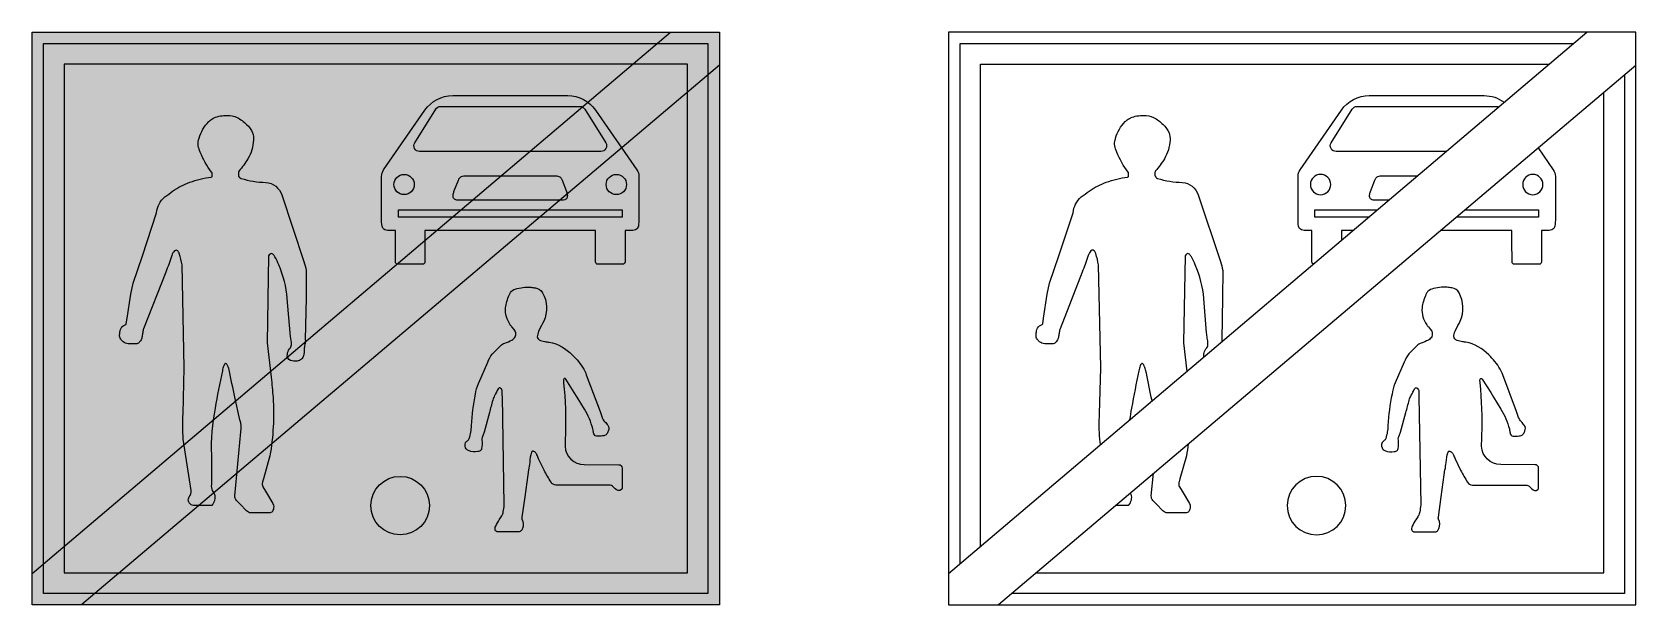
# Model space of a CAD drawing. Extents: x 138 to 1538, y 200 to 700.
import ezdxf

# ---------------------------------------------------------------- set-up
doc = ezdxf.new("R2010")
doc.units = 0
doc.header["$MEASUREMENT"] = 0

msp = doc.modelspace()

# ---------------------------------------------------------------- hatches: boundary and pattern name
at = {"true_color": 0x000000}
msp.add_hatch(color=18, dxfattribs=at).paths.add_polyline_path([(723.5969999999998, 700), (738.0999999999998, 700), (738.0999999999998, 693.7460000000001), (738.0999999999998, 671.02), (181.5694999999998, 200.398), (181.1174999999998, 199.999), (138.1356444999998, 200), (138.1001220699998, 227.206), (138.1001220699998, 227.483), (695.3229999999999, 700)])
h = msp.add_hatch(color=5)
h.paths.add_polyline_path([(138.1003662109998, 200), (138.1003662109998, 700), (738.0999999999998, 700), (738.0999999999998, 200)])
h.paths.add_polyline_path([(148.1003999999998, 210), (148.1003999999998, 690), (728.0999999999998, 690), (728.0999999999998, 210)], flags=16)
h.paths.add_polyline_path([(284.6139999999998, 672), (166.1003999999998, 672), (166.1003999999998, 228), (290.6739999999998, 228), (331.3879999999998, 228), (710.0999999999998, 228), (710.0999999999998, 672), (323.7499999999998, 672)], flags=0)
edge = h.paths.add_edge_path(flags=0)
edge.add_arc((279.347972460259, 291.2898345956366), 4.502907539464339, 226.5284903398653, 276.401193901036, ccw=False)
edge.add_arc((280.0524884935139, 292.5029391780025), 5.876881371974847, 199.9992464505403, 229.6823352958807, ccw=False)
edge.add_arc((280.2946606954481, 291.3004198565524), 5.820931176229591, 148.7173337587788, 187.9731914095117, ccw=False)
edge.add_arc((269.4009611714983, 298.9866983564994), 7.535589095334496, 321.7649013995491, 366.3718263847794)
edge.add_line((276.8899999999998, 299.823), (276.8799999999998, 299.974))
edge.add_line((276.8799999999998, 299.974), (270.0849999999998, 344.772))
edge.add_arc((421.2904531531775, 357.1341747035956), 151.7099615274489, 176.3394980238082, 184.6739622175803, ccw=False)
edge.add_line((269.8899999999998, 366.82), (270.9999999999998, 406.9))
edge.add_line((270.9999999999998, 406.9), (268.9999999999998, 496.769))
edge.add_arc((201.7385376743653, 485.6616812164452), 68.17240530260212, 9.376995463670974, 17.93010121976477)
edge.add_arc((260.5098845624626, 504.7029553511663), 6.393480727880823, 17.72083875272872, 42.81282288915145)
edge.add_arc((263.8683581944599, 507.7990364198228), 1.825699844681649, 43.16496796200164, 111.4742650543564)
edge.add_arc((264.8633460234141, 506.0923998216076), 3.790096643711683, 116.0315745690652, 146.5778156368146)
edge.add_arc((272.9128534430599, 500.2293469391685), 13.74557988697658, 144.6608430351266, 163.9962804439257)
edge.add_arc((115.1684812749086, 549.2355017317132), 151.4394002029703, 337.1932798934223, 342.62777418675046, ccw=False)
edge.add_line((254.7679999999998, 490.534), (235.4566999999998, 441.109))
edge.add_arc((254.4376223760337, 434.9275581607208), 19.96210503572754, 161.9613295440574, 172.0369424158033)
edge.add_arc((368.8924805864211, 413.327244603066), 136.4181117914986, 169.7111435906867, 171.1945954023548)
edge.add_arc((227.7479655860899, 434.6427258646627), 6.348998132328366, 329.28646191204274, 356.0918871045783, ccw=False)
edge.add_arc((223.9188434397567, 436.3781937737047), 10.53760504613201, 319.90942944465826, 331.80838752098475, ccw=False)
edge.add_arc((229.1039690037211, 431.2943750539931), 3.342444629430868, 276.12326039908214, 329.38143109344094, ccw=False)
edge.add_line((229.4604999999998, 427.971), (222.0503999999998, 427.98))
edge.add_arc((222.0426701150949, 434.729543884526), 6.749548310832602, 228.0463511983828, 270.0656177061918, ccw=False)
edge.add_arc((222.9839952248938, 436.5695255857688), 8.763263783477264, 211.2452484060391, 231.5139065111886, ccw=False)
edge.add_arc((219.5696666925378, 435.0125175403884), 5.055712991391053, 172.6762312999858, 216.2363090349361, ccw=False)
edge.add_arc((234.26171764441, 435.4845154528051), 19.70727247968303, 169.3990973984404, 179.4985220418628, ccw=False)
edge.add_arc((221.309750229315, 438.2347962920385), 6.478341113036247, 125.1007574045106, 172.2357776536394, ccw=False)
edge.add_arc((222.8384616368484, 437.1309037253309), 8.28344802569441, 111.00325520087819, 129.3651385622789, ccw=False)
edge.add_arc((218.9457777930598, 446.1686513440304), 1.598554924009325, 305.2993437131204, 330.232576514376)
edge.add_line((220.3333999999998, 445.375), (221.0926999999998, 450.364))
edge.add_line((221.0926999999998, 450.364), (224.3103999999998, 471.282))
edge.add_line((224.3103999999998, 471.282), (226.3003999999998, 480.87))
edge.add_line((226.3003999999998, 480.87), (234.4003999999998, 504.659))
edge.add_line((234.4003999999998, 504.659), (246.7699999999998, 542.229))
edge.add_arc((267.8940952686533, 540.1390832534005), 21.22722668948693, 131.0636251184046, 174.3498172899558, ccw=False)
edge.add_arc((31.27472920468836, 870.2919996452911), 385.0626467276501, 305.3298845010115, 306.587275894634)
edge.add_arc((297.542414298047, 508.9650249022766), 63.79201549470527, 109.99451377463669, 125.1787177933094, ccw=False)
edge.add_arc((303.3847012972098, 494.9762730977629), 78.93842040730279, 96.52090689652971, 110.5076591685116, ccw=False)
edge.add_arc((294.3524702018269, 574.2674828358756), 0.8661194383530991, 274.4717889511318, 348.1077486182732)
edge.add_line((295.1999999999998, 574.089), (295.1999999999998, 577.082))
edge.add_arc((293.9372805731721, 576.8232284829714), 1.288962004449044, 11.5813828139989, 46.16468944981379)
edge.add_arc((353.3283762223414, 622.5670332009536), 73.69096004522392, 201.7845766436126, 217.454754746101, ccw=False)
edge.add_arc((311.7797228595902, 606.9801778221619), 29.34015686346782, 192.1797719951243, 203.6317018754578, ccw=False)
edge.add_arc((294.8866651721972, 602.3829119966437), 11.89381538912319, 163.2080653471469, 187.6966217513719, ccw=False)
edge.add_arc((345.4373494790803, 590.9792912711179), 63.69028352623197, 165.0601088626275, 166.52635890185, ccw=False)
edge.add_arc((314.4937097195422, 599.0662630548809), 31.70819419960987, 134.1694172962125, 164.7640612047956, ccw=False)
edge.add_arc((303.5603645384812, 611.4116112658811), 15.25385934436407, 132.2711933186929, 137.0242279979223, ccw=False)
edge.add_arc((301.5681491549155, 614.3833282060834), 11.72658039805616, 113.5649421603541, 134.8358135196065, ccw=False)
edge.add_arc((308.1417591667274, 596.9677970833915), 30.33231849788722, 89.32329060138778, 111.79453095673921, ccw=False)
edge.add_arc((307.802783635842, 604.0810449706886), 23.22742154203771, 66.67390729363609, 88.27989704576112, ccw=False)
edge.add_arc((305.4231596098528, 600.7168147444817), 27.27226854301425, 43.21162346062329, 64.88153217251761, ccw=False)
edge.add_arc((310.3412125482713, 603.0662349804923), 22.14115232859604, 23.796626320986206, 47.49844948268861, ccw=False)
edge.add_arc((315.7991866141946, 606.9367631709107), 15.64290395255547, -4.204058550554521, 18.885396585156286, ccw=False)
edge.add_arc((295.5462304492099, 607.5582048808038), 35.89734446308877, 329.5742067144605, 357.1766243083039, ccw=False)
edge.add_arc((260.8709149968111, 629.3442679403629), 76.84009005656335, 318.8945626285981, 328.6603969559294, ccw=False)
edge.add_arc((320.3288131182439, 577.3752839697743), 2.129430754442164, 137.0570810964274, 181.3800116012892)
edge.add_line((318.1999999999998, 577.3240000000001), (318.1999999999998, 574.977))
edge.add_arc((320.2739490866292, 575.1161664411496), 2.078613026100081, 183.8389150248403, 229.3549201141953)
edge.add_arc((321.7695527698268, 576.3085527698289), 3.973710298058428, 224.1843269948793, 225.8156730051595)
edge.add_arc((324.1101580090864, 578.1948594359397), 6.967214613804538, 222.8229363527126, 238.6946404147666)
edge.add_arc((343.4543389701639, 647.6632275479647), 78.83985305147688, 253.0654980608828, 269.0593146846312)
edge.add_arc((340.7352568060244, 552.6743712803273), 16.22231467844381, 18.713214823971725, 84.96144151054631, ccw=False)
edge.add_line((356.0999999999998, 557.879), (375.3999999999998, 499.808))
edge.add_arc((300.8970786082336, 476.3728252257954), 78.10180991888221, 11.429770708460183, 17.461165130530674, ccw=False)
edge.add_line((377.4499999999998, 491.85), (377.4499999999998, 491.719))
edge.add_line((377.4499999999998, 491.719), (377.3499999999998, 468.217))
edge.add_line((377.3499999999998, 468.217), (376.6199999999998, 431.408))
edge.add_arc((360.4018040213971, 430.6489125329633), 16.23595068306679, -12.383669964113778, 2.679754919632387, ccw=False)
edge.add_arc((392.0571597782074, 423.2751228119181), 16.26951029088869, 166.159908617116, 174.2327749255442)
edge.add_arc((379.910442833153, 423.7308878000661), 4.20897658202227, 163.7313047605832, 183.6491583559434)
edge.add_arc((358.042847129508, 422.4053529284078), 17.69878266653881, -16.070422532223915, 3.4259326972816098, ccw=False)
edge.add_arc((364.8143751293797, 421.0981030403302), 10.84763664326962, 322.32349487642176, 340.66192338673636, ccw=False)
edge.add_arc((368.7768084079183, 419.9431114512722), 7.165943475980308, 275.22989640458366, 310.1777931145417, ccw=False)
edge.add_arc((367.6240317204163, 424.3938395238094), 11.72673746518503, 250.76119848127678, 278.85905490296636, ccw=False)
edge.add_arc((365.7354081391291, 417.7819517898989), 4.877848632784906, 167.135329602335, 246.1104216331417, ccw=False)
edge.add_arc((367.6967800018269, 418.0911793368755), 6.76155188810983, 164.5362745856831, 173.4028392473599, ccw=False)
edge.add_arc((369.5724176275496, 418.3480933828238), 8.533610074536876, 134.8884834179204, 169.5629541832177, ccw=False)
edge.add_arc((360.5145051314782, 426.7836226073107), 3.863227316919259, 321.7892343176746, 351.9855428907718)
edge.add_arc((332.9393122070476, 430.1417958721708), 31.64155830454351, 352.9258151184649, 355.9027134730557)
edge.add_arc((353.3510264536828, 428.3713004117541), 11.15974935337898, 357.4819156975263, 371.1533856309779)
edge.add_line((364.2999999999998, 430.53), (363.8699999999998, 432.698))
edge.add_arc((422.9604321675741, 441.2038821359027), 59.69949082413162, 183.4637658371696, 188.1912804377031, ccw=False)
edge.add_line((363.3699999999998, 437.597), (360.8999999999998, 467.508))
edge.add_arc((269.7235416095534, 459.9896350174656), 91.48591354211533, 4.713916317198865, 23.69029179923356)
edge.add_arc((294.4877731329244, 473.2412515510355), 63.52172968720289, 21.71921783738353, 28.89774938246729)
edge.add_arc((343.1886164178143, 500.0365988719198), 7.936507656538142, 29.44425702470311, 49.9066867899705)
edge.add_arc((346.876138752228, 504.3364162566845), 2.272859391270392, 51.21038593813928, 91.91971641601755)
edge.add_arc((347.0405257360026, 504.6637996822363), 1.959022078811834, 97.05248332866925, 129.2893661920486)
edge.add_arc((348.6718616135574, 502.5391589759007), 4.637166428994158, 128.2660489130122, 151.4131262395823)
edge.add_line((344.5999999999998, 504.758), (343.2999999999998, 428.67))
edge.add_line((343.2999999999998, 428.67), (346.7119999999998, 398.652))
edge.add_arc((81.43838113546298, 363.9189239801051), 267.5378093565307, 3.6751582353110734, 7.4594755195769835, ccw=False)
edge.add_arc((126.647460804724, 367.1349710516653), 222.2157729398739, -9.611329725805376, 3.5948292042489243, ccw=False)
edge.add_line((345.7439999999998, 330.033), (340.0699999999998, 309.992))
edge.add_line((340.0699999999998, 309.992), (339.3099999999998, 307.315))
edge.add_line((339.3099999999998, 307.315), (339.2199999999998, 306.979))
edge.add_arc((344.0063677198357, 305.4794270560654), 5.015778599945207, 162.6041833284311, 206.0464548167025)
edge.add_line((339.4999999999998, 303.277), (339.6099999999998, 303.096))
edge.add_line((339.6099999999998, 303.096), (341.9199999999998, 299.247))
edge.add_line((341.9199999999998, 299.247), (348.3999999999998, 288.41))
edge.add_arc((343.4204374343702, 285.8477388121216), 5.600109439995588, 0.8007310893735848, 27.228333507128013, ccw=False)
edge.add_arc((340.6063005991223, 285.9639242953797), 8.413784871299363, 329.1547544305588, 359.74174411905506, ccw=False)
edge.add_arc((345.2046797472007, 283.6560178295505), 3.303999691621074, 266.27454114838656, 322.6164083795221, ccw=False)
edge.add_line((344.9899999999998, 280.359), (329.0299999999998, 280.33))
edge.add_arc((329.3803462768459, 285.9033846600475), 5.58438529137745, 222.1479196206767, 266.4030858978631, ccw=False)
edge.add_line((325.2399999999998, 282.156), (319.7399999999998, 287.948))
edge.add_line((319.7399999999998, 287.948), (316.4999999999998, 291.19))
edge.add_arc((320.0560543787383, 294.6796190325584), 4.9822649203891, 174.1203320888364, 224.4597603495399, ccw=False)
edge.add_line((315.0999999999998, 295.19), (320.3419999999998, 351.1))
edge.add_arc((302.7193731709859, 354.9798153751417), 18.04466524211152, 347.5837822967081, 381.4344662540484)
edge.add_line((319.5159999999998, 361.574), (314.9999999999998, 381.2))
edge.add_arc((-972.5952882675604, 130.1285667288631), 1311.845452396602, 11.03379541261915, 12.10108431057896)
edge.add_arc((289.9101922713295, 400.0314737462914), 20.82607444060216, 14.19925186758433, 26.79542922841988)
edge.add_arc((305.2579059618083, 407.4711965632414), 3.78272502140967, 31.00982580268352, 49.78998286478802)
edge.add_line((307.6999999999998, 410.36), (307.2999999999998, 410.59))
edge.add_arc((307.0426302851525, 409.8915880039308), 0.7443241809680862, 69.77080440578517, 126.4894003025278)
edge.add_line((306.5999999999998, 410.49), (306.1999999999998, 410.12))
edge.add_arc((310.7576670466497, 406.6869499065851), 5.705975977167673, 143.0112140626678, 159.8771575203099)
edge.add_arc((327.9023719684553, 400.0528264274078), 24.08875541915787, 159.0903268546342, 169.7240512668333)
edge.add_arc((1329.913863981887, 186.6223630127186), 1048.567715826078, 168.0157444222264, 169.8365132750853)
edge.add_arc((481.2152493070823, 336.733212591022), 186.7092277348471, 169.2215655392465, 181.8179713915834)
edge.add_line((294.5999999999998, 330.81), (294.5999999999998, 305.173))
edge.add_arc((303.3898520816638, 303.7558170972589), 8.903364925541034, 170.8410530212314, 206.616227240487)
edge.add_arc((270.9955704882381, 282.9388592559083), 29.66863101776375, 27.340508898521705, 34.555421743173724, ccw=False)
edge.add_arc((287.3968246507919, 293.8678860188119), 10.31213476248254, -42.82571939757088, 15.161910412105897, ccw=False)
edge.add_line((294.9599999999998, 286.858), (279.8499999999998, 286.815))
edge = h.paths.add_edge_path(flags=0)
edge.add_arc((459.3499999999998, 286.66), 25.55000000000001, 0, 180, ccw=False)
edge.add_arc((459.3499999999998, 286.66), 25.55000000000001, -180, 0, ccw=False)
edge = h.paths.add_edge_path(flags=0)
edge.add_arc((268.4474718491826, 608.3001194506899), 354.7441388601628, 331.6687915263244, 333.06167832095144, ccw=False)
edge.add_arc((599.1559726141312, 431.4704342720858), 20.31073509422013, 155.323663527554, 169.2754808951118)
edge.add_arc((582.5142843365752, 434.3621903985804), 3.431134878147712, 165.0040358347466, 240.0247378213217)
edge.add_arc((586.8872737076329, 442.3561349646615), 12.54236888529486, 240.9654562561381, 264.1091307789333)
edge.add_arc((555.6943717845022, 213.2756561661093), 218.6590687958629, 81.07963029635141, 82.1391156771441, ccw=False)
edge.add_arc((582.6004768051483, 392.835476876409), 37.12042000198402, 43.33533933101029, 79.13108849583739, ccw=False)
edge.add_arc((573.8442182002736, 379.4131235579118), 52.83410763002155, 29.999777891867723, 47.409363253587685, ccw=False)
edge.add_arc((589.6093401117711, 388.6626506701792), 34.55658495198141, 20.863980015734114, 29.78782283976642, ccw=False)
edge.add_line((621.8999999999999, 400.97), (633.8999999999999, 368.91))
edge.add_line((633.8999999999999, 368.91), (635.5999999999998, 363.65))
edge.add_arc((645.3809101903717, 367.3624409147184), 10.46175997131435, 200.784751710119, 225.8966629828355)
edge.add_arc((621.4058616284634, 342.9402763927649), 23.76200766856806, 35.71072803351859, 45.36757544944828, ccw=False)
edge.add_arc((636.4680138489081, 353.92964536355), 5.119194234911501, -25.199981059993604, 34.2398032890643, ccw=False)
edge.add_arc((631.5820809857307, 355.1575012805104), 10.10949293183711, 322.476908404398, 340.302172263672, ccw=False)
edge.add_arc((636.5923179667406, 351.6266946059261), 3.993203697032215, 278.75322815138713, 318.86835933455666, ccw=False)
edge.add_arc((631.9188378841855, 380.0428711380324), 32.79094542080792, 277.2763839010347, 279.2681665239951, ccw=False)
edge.add_arc((632.7297039222052, 369.7240361267992), 22.45813464384033, 264.753206942088, 278.55874734587496, ccw=False)
edge.add_arc((631.2160824657254, 350.2744643115938), 2.964083550330242, 179.9509850990745, 259.5015502756576, ccw=False)
edge.add_arc((641.9444263599016, 353.3572050009003), 14.03460731438209, 186.5346897676079, 192.6780298812969, ccw=False)
edge.add_arc((591.3814147896869, 344.6457949619044), 37.30423480383195, 10.99408797552468, 13.85678000503228)
edge.add_arc((566.396941616684, 337.7291998826204), 63.22232374591021, 14.51984047293635, 31.67791235502949)
edge.add_line((620.1999999999998, 370.93), (613.9289999999999, 381.196))
edge.add_line((613.9289999999999, 381.196), (611.3759999999997, 385.369))
edge.add_line((611.3759999999997, 385.369), (603.9179999999999, 397.148))
edge.add_arc((603.0176063812615, 396.4454720846991), 1.142039465360911, 37.96296915246486, 174.9500085387248)
edge.add_line((601.8799999999998, 396.546), (602.0939999999998, 393.939))
edge.add_arc((270.4703300178413, 359.9885060518803), 333.357007623594, -2.020898144083276, 5.845380425603878, ccw=False)
edge.add_arc((114.6643854553703, 359.0454867568153), 489.0751505286101, 357.59013360309694, 358.7332001361845, ccw=False)
edge.add_arc((620.0678127651207, 339.2064752828282), 16.77650615990813, 182.4784443988701, 270.109927169972)
edge.add_line((620.0999999999998, 322.43), (650.1999999999998, 322.37))
edge.add_arc((650.1942891136808, 319.364289113681), 3.005716311689939, 0.10886252936018082, 89.89113747063982, ccw=False)
edge.add_line((653.1999999999998, 319.37), (653.1999999999998, 302.043))
edge.add_arc((651.680616443953, 301.937626755665), 1.523033128663707, -29.053592035997326, 3.967260527810879, ccw=False)
edge.add_arc((651.6844601953796, 301.9524008148125), 1.526919291331571, 302.1060714533396, 330.3917374805171, ccw=False)
edge.add_arc((650.1800249674804, 303.7728336438704), 3.880682969910329, 219.3932318107965, 306.64075188454933, ccw=False)
edge.add_line((647.1809999999998, 301.31), (644.7999999999997, 303.67))
edge.add_arc((642.6972419691468, 301.7013559761475), 2.880477500166727, 43.11333074525663, 87.9555990334185)
edge.add_line((642.7999999999997, 304.58), (595.3999999999999, 304.66))
edge.add_arc((595.3912161186471, 309.6963455459098), 5.036353205879932, 211.5648438745295, 270.0999293663164, ccw=False)
edge.add_arc((836.7821610336018, 455.8657569199576), 287.2331414420388, 208.7681673700236, 211.2026193116366, ccw=False)
edge.add_line((585.0009999999997, 317.63), (580.2829999999999, 327.588))
edge.add_arc((518.0591201307917, 302.4380746922633), 67.11430524830295, 22.00779348649424, 25.3019822559687)
edge.add_arc((573.6419485226434, 328.9516156519277), 5.53622087432931, 23.08109241680557, 31.60586467105903)
edge.add_arc((573.7250542857141, 329.0536950000002), 5.412118770233429, 31.14656389769799, 63.02500547498337)
edge.add_arc((572.9377709708044, 328.0971459119218), 6.627123233895056, 60.70960405200143, 66.8138505322384)
edge.add_arc((573.9025937762933, 329.3939587746779), 5.069170758724124, 71.07116343182145, 75.74284958869771)
edge.add_arc((575.2190471889616, 333.2857239524515), 1.023540514694885, 93.81195903418495, 114.1064035036173)
edge.add_arc((575.2709953899678, 333.4141292642798), 0.932911201176957, 120.2513511310462, 154.2109980850383)
edge.add_arc((594.8056369867578, 325.0954231437453), 22.16402656700407, 156.8190171229129, 158.5765696658914)
edge.add_arc((599.6069579807926, 323.7214796922577), 27.13960267630085, 159.5787955455893, 178.7321079142511)
edge.add_arc((483.1972632869046, 335.2170205973547), 89.93907488937222, 348.8313245064264, 353.04222789820943, ccw=False)
edge.add_line((571.4329999999998, 317.796), (570.7479999999998, 313.599))
edge.add_line((570.7479999999998, 313.599), (568.0949999999998, 294.436))
edge.add_line((568.0949999999998, 294.436), (565.6599999999999, 276.501))
edge.add_arc((568.3666773843494, 275.7024885909602), 2.82200689816942, 163.5631310529924, 199.4673363395956)
edge.add_arc((557.7564118624293, 270.2487579494409), 9.141406093371865, -23.572676987177374, 29.584999309516718, ccw=False)
edge.add_arc((558.7456000476597, 270.0908604563517), 8.17546692414278, 317.67470605840947, 334.6689083928124, ccw=False)
edge.add_arc((563.3615869415188, 265.7166348706539), 1.821729693554277, 269.41540625672997, 321.63725249794453, ccw=False)
edge.add_line((563.3429999999998, 263.895), (544.3089999999997, 263.862))
edge.add_arc((544.2737301419353, 265.0223424946237), 1.160878403502042, 248.8038121175045, 271.7410307796909, ccw=False)
edge.add_arc((544.6578346978124, 266.1932822146366), 2.392369319357933, 232.7876616896045, 250.36667653572812, ccw=False)
edge.add_arc((544.6513423077587, 266.1969701580068), 2.39139144175113, 168.6157943190878, 232.96498140885882, ccw=False)
edge.add_arc((546.3800766802419, 266.6878185295321), 4.073120152927737, 148.4507895927613, 180.2647174928167, ccw=False)
edge.add_arc((577.354713847715, 253.642651446172), 37.64078583007996, 146.5237146883573, 156.2223134868038, ccw=False)
edge.add_arc((489.9604280151193, 315.0206109369093), 69.1762670283694, 324.0462395581328, 327.2785385168714)
edge.add_arc((537.8891033515894, 283.1960307138755), 11.68267436253884, 331.5304640815639, 350.162528515558)
edge.add_arc((397.1615270869545, 306.4739764493582), 154.3221517490563, 350.5739712891467, 352.8421798450133)
edge.add_line((550.2809999999997, 287.245), (548.5949999999998, 381.985))
edge.add_line((548.5949999999998, 381.985), (548.5709999999998, 383.358))
edge.add_arc((436.2499915885273, 383.3704966555789), 112.3210091066515, 359.9936253633236, 361.9038178345521)
edge.add_arc((545.3511715511613, 386.3866275361801), 3.237844695825492, 12.76430516674229, 42.11515072965304)
edge.add_arc((546.0546406844275, 387.4377443171325), 2.034550849644321, 33.40926425762316, 69.62488311103097)
edge.add_arc((546.2305620736319, 387.8633986352716), 1.57436741245501, 70.23326162324763, 150.8195505115678)
edge.add_arc((494.444780073177, 410.7720762936493), 55.05922587497663, 329.649153659711, 336.2884724491131, ccw=False)
edge.add_line((541.9579999999999, 382.951), (541.8159999999998, 382.695))
edge.add_arc((558.1870570584623, 373.5330484967998), 18.76040683349984, 150.7667367270341, 163.7842093532916)
edge.add_arc((-18.22823984985087, 520.2144351559967), 576.0363765672345, 344.66576539150265, 345.78599896726655, ccw=False)
edge.add_line((537.3009999999997, 367.8819999999999), (532.6669999999997, 350.732))
edge.add_line((532.6669999999997, 350.732), (530.9659999999998, 346.233))
edge.add_arc((533.6079453980657, 344.7900317611013), 3.01032105012607, 151.3576742239451, 199.0798760291786)
edge.add_arc((505.3460518248182, 340.9341112336596), 25.57868252326731, -9.975935439320608, 6.4465711284370855, ccw=False)
edge.add_arc((527.5224896756906, 337.0209404529167), 3.059667437611915, 290.1204593865258, 350.2540415830373, ccw=False)
edge.add_arc((524.2643014201421, 348.4421603753136), 14.93000814070683, 281.0309595138773, 286.7817672084926, ccw=False)
edge.add_arc((524.3209196473166, 345.3392656133647), 11.88579771205888, 243.4488027073923, 283.62593392135955, ccw=False)
edge.add_arc((520.5124423651303, 338.7890499414121), 4.350457281043197, 204.7309838413219, 249.7686003408952, ccw=False)
edge.add_arc((520.71511460522, 339.3120879522595), 4.769353132797747, 130.1795397550349, 209.4247490321668, ccw=False)
edge.add_arc((520.8512084124072, 339.2568136324622), 4.899866129124628, 129.7506525457807, 130.9784206004198, ccw=False)
edge.add_arc((520.826131681726, 339.2618966128948), 4.879949225782798, 119.90727086615041, 129.5624482134207, ccw=False)
edge.add_arc((503.4556711481973, 358.5095311629044), 21.18136056667977, 314.846594410707, 317.6113941706197)
edge.add_arc((515.9912672287786, 346.6764389371335), 3.955917455658951, 321.7987767496631, 339.6383691282171)
edge.add_arc((484.3963513199354, 357.0457462382409), 37.20631888293387, 341.5973911167272, 359.3135577521567)
edge.add_arc((708.0666349929768, 346.1764773955898), 186.7577462626083, 168.3033133463433, 176.8004842164468, ccw=False)
edge.add_arc((555.0086144127763, 380.8892980371754), 29.98738084986776, 155.7744753785358, 173.9727816159574, ccw=False)
edge.add_arc((544.6328793117334, 384.9373952288237), 18.87279171084231, 151.8335722949352, 154.0563359096452, ccw=False)
edge.add_line((527.9949999999998, 393.846), (535.8889999999998, 411.8))
edge.add_arc((558.9454976711926, 403.9753123843817), 24.34805579802481, 141.4679201028366, 161.2543200609948, ccw=False)
edge.add_line((539.8989999999999, 419.143), (547.0009999999997, 426.27))
edge.add_arc((554.5600638577977, 417.8666321126152), 11.30292166906404, 109.96891475950201, 131.9722645608744, ccw=False)
edge.add_arc((524.7315840314754, 496.1088893400201), 72.43392039294987, 291.0088293309987, 296.366223342442)
edge.add_arc((553.3400738629322, 437.8558117444378), 7.539223291817625, 298.1763784119797, 330.4710015903953)
edge.add_arc((554.5629498605767, 436.5594575252479), 5.859853147238016, 335.613675247121, 402.2575524380426)
edge.add_line((558.8999999999999, 440.5), (557.0009999999997, 442.6))
edge.add_arc((570.5775623619733, 454.915287588868), 18.33001238311312, 214.6634589771559, 222.2111440049696, ccw=False)
edge.add_arc((574.1632179422465, 457.6215484269911), 22.81920118265167, 175.985742225508, 215.1318861521559, ccw=False)
edge.add_arc((586.4276230552258, 455.2275994828361), 35.2542998084973, 154.5287466446101, 173.4991813503467, ccw=False)
edge.add_arc((563.2022956443925, 467.4098815632454), 9.10355079151806, 144.4020712382235, 160.8981772016396, ccw=False)
edge.add_arc((561.514742123199, 469.0458625579805), 6.787993330417532, 103.76157396172141, 147.3402156607478, ccw=False)
edge.add_arc((570.7154807196599, 442.1365064278685), 35.20499536639721, 85.62672640620661, 107.8914358477345, ccw=False)
edge.add_arc((570.1622165622941, 432.7343053509591), 44.62231602453925, 80.53387689271739, 85.83897670610372, ccw=False)
edge.add_arc((576.4817390739302, 468.6164237692457), 8.196199667189788, 28.275030172682705, 82.85633198543212, ccw=False)
edge.add_arc((559.3974970453745, 459.0487754444327), 27.77625227518569, -24.364403985200283, 28.962342707372613, ccw=False)
edge = h.paths.add_edge_path(flags=0)
edge.add_line((555.4799999999998, 644.567), (586.4019999999998, 644.594))
edge.add_line((586.4019999999998, 644.594), (600.8729999999998, 644.566))
edge.add_line((600.8729999999998, 644.566), (605.6319999999998, 644.548))
edge.add_arc((605.6865789789143, 615.1651461276634), 29.382904562824, 34.42004847742828, 90.10642742733393, ccw=False)
edge.add_line((629.9249999999997, 631.774), (665.9999999999998, 579.734))
edge.add_arc((657.7757631465616, 574.044823243847), 10.0002401963254, 0.04684824171039281, 34.67383440100218, ccw=False)
edge.add_line((667.7759999999997, 574.053), (667.7729999999998, 537.553))
edge.add_arc((634.7176288057441, 536.1260097928258), 33.08615822124717, -9.447713961926809, 2.47190637408238, ccw=False)
edge.add_arc((661.5913247906192, 531.886822977776), 5.885609053410129, 325.4860921001353, 348.3169373620688, ccw=False)
edge.add_arc((663.9464291713961, 530.5832109519624), 3.2169397803336, 286.0715705368144, 320.8457044165929, ccw=False)
edge.add_arc((657.898990246323, 550.2477693979479), 23.78993527176348, 281.0261947899615, 286.9559469914377, ccw=False)
edge.add_arc((662.3119999999999, 536.8780677050758), 9.982007890865814, 269.21360829082664, 270.7863917091727, ccw=False)
edge.add_line((662.1749999999998, 526.8969999999999), (655.6729999999998, 526.8969999999999))
edge.add_line((655.6729999999998, 526.8969999999999), (655.6749999999998, 499.385))
edge.add_arc((653.6752029819792, 499.3867978158365), 1.999797826137971, 269.9941844067432, 359.9484911563054, ccw=False)
edge.add_line((653.6749999999998, 497.3869999999999), (651.9249999999998, 497.388))
edge.add_line((651.9249999999998, 497.388), (651.3159999999998, 497.388))
edge.add_line((651.3159999999998, 497.388), (631.9309999999998, 497.39))
edge.add_arc((631.9326616116546, 499.389666365958), 1.999667056311401, 180.1337039167956, 269.95239040136084, ccw=False)
edge.add_line((629.9329999999998, 499.385), (629.9099999999999, 517.741))
edge.add_line((629.9099999999999, 517.741), (629.8959999999997, 526.8969999999999))
edge.add_line((629.8959999999997, 526.8969999999999), (555.4719999999998, 526.8969999999999))
edge.add_line((555.4719999999998, 526.8969999999999), (481.0549999999998, 526.8969999999999))
edge.add_line((481.0549999999998, 526.8969999999999), (481.0409999999998, 517.741))
edge.add_line((481.0409999999998, 517.741), (481.0179999999998, 499.385))
edge.add_arc((479.018338388345, 499.389666365958), 1.999667056311408, 270.04760959864075, 359.866296083206, ccw=False)
edge.add_line((479.0199999999998, 497.39), (459.6349999999998, 497.388))
edge.add_line((459.6349999999998, 497.388), (459.0259999999998, 497.388))
edge.add_line((459.0259999999998, 497.388), (457.2759999999998, 497.3869999999999))
edge.add_arc((457.2757970180205, 499.3867978158365), 1.999797826137992, 180.0515088436946, 270.0058155932552, ccw=False)
edge.add_line((455.2759999999998, 499.385), (455.2779999999998, 526.8969999999999))
edge.add_line((455.2779999999998, 526.8969999999999), (448.7759999999998, 526.8969999999999))
edge.add_arc((448.6389999999998, 536.8780677050758), 9.982007890865816, 269.213608290827, 270.786391709173, ccw=False)
edge.add_arc((453.0520097536765, 550.2477693979484), 23.78993527176403, 253.04405300856268, 258.9738052100389, ccw=False)
edge.add_arc((447.0045708286034, 530.5832109519623), 3.216939780333442, 219.1542955834068, 253.928429463186, ccw=False)
edge.add_arc((449.3596752093804, 531.8868229777761), 5.88560905341021, 191.6830626379322, 214.5139078998656, ccw=False)
edge.add_arc((476.2333711942555, 536.1260097928258), 33.08615822124717, 177.5280936259176, 189.4477139619267, ccw=False)
edge.add_line((443.1779999999998, 537.553), (443.1749999999998, 574.053))
edge.add_arc((453.1757368534379, 574.0432192591868), 10.00074163622905, 145.3169784706498, 179.9439646299418, ccw=False)
edge.add_line((444.9519999999998, 579.734), (481.0259999999998, 631.774))
edge.add_arc((505.2649210210852, 615.1641995235439), 29.38385209828862, 89.89260104940689, 145.5789799993124, ccw=False)
edge.add_line((505.3199999999998, 644.548), (510.0799999999998, 644.566))
edge.add_line((510.0799999999998, 644.566), (524.5499999999997, 644.594))
edge.add_line((524.5499999999997, 644.594), (555.4799999999998, 644.567))
edge = h.paths.add_edge_path(flags=0)
edge.add_line((555.4799999999998, 635.097), (616.2909999999997, 635.097))
edge.add_arc((616.2854802427319, 630.0978516373309), 4.999151409959214, 32.000023322467484, 89.93673749128419, ccw=False)
edge.add_line((620.5249999999999, 632.747), (638.8489999999998, 603.385))
edge.add_arc((634.6046458992881, 600.7413439805099), 5.000345876198399, -89.95010912603709, 31.91729868470378, ccw=False)
edge.add_line((634.6089999999998, 595.741), (555.4719999999998, 595.741))
edge.add_line((555.4719999999998, 595.741), (476.3419999999998, 595.741))
edge.add_arc((476.3463541007115, 600.7413439805099), 5.000345876198436, 148.0827013152965, 269.9501091260365, ccw=False)
edge.add_line((472.1019999999997, 603.385), (490.4259999999998, 632.747))
edge.add_arc((494.6660197572677, 630.0969484374343), 5.000054082335406, 90.05752156860888, 147.9942357374257, ccw=False)
edge.add_line((494.6609999999998, 635.097), (555.4799999999998, 635.097))
edge = h.paths.add_edge_path(flags=0)
edge.add_line((555.4799999999998, 574.438), (596.0519999999998, 574.438))
edge.add_arc((594.5415697655967, 563.070960029147), 11.46695239337669, 72.43056288240041, 82.43098768658882, ccw=False)
edge.add_arc((596.6689981712218, 570.3632786241338), 3.876484563766563, 24.048757806446076, 69.8715047752462, ccw=False)
edge.add_arc((580.1342232585432, 563.0898122691631), 21.94027333960926, 20.560071077453472, 23.797983903837803, ccw=False)
edge.add_line((600.6769999999998, 570.795), (604.5889999999998, 560.786))
edge.add_arc((588.8665438424392, 555.2666664261335), 16.66309307199671, 9.054492467293073, 19.34351137286012, ccw=False)
edge.add_arc((600.4378012246855, 557.169569594343), 4.936899612648161, -26.159903642708286, 8.379272903662411, ccw=False)
edge.add_arc((602.0949326145147, 556.6360949776703), 3.224160505442781, 286.58075704412545, 329.3615136448187, ccw=False)
edge.add_arc((598.2052024436277, 570.9182194367584), 18.02576380329473, 279.60213898658526, 285.4756640336584, ccw=False)
edge.add_line((601.2119999999998, 553.145), (555.4719999999998, 553.145))
edge.add_line((555.4719999999998, 553.145), (509.7399999999998, 553.145))
edge.add_arc((512.7467975563719, 570.9182194367572), 18.02576380329364, 254.5243359663406, 260.3978610134137, ccw=False)
edge.add_arc((508.8575673854849, 556.6348184970998), 3.223079896503498, 210.6234921559351, 253.404248756629, ccw=False)
edge.add_arc((510.5146987753142, 557.1711779157434), 4.937160182757312, 171.6400380065549, 206.1792145529253, ccw=False)
edge.add_arc((522.0854561575603, 555.2666664261328), 16.66309307199682, 160.6564886271376, 170.9455075327047, ccw=False)
edge.add_line((506.3629999999998, 560.786), (510.2749999999998, 570.795))
edge.add_arc((530.8182767414563, 563.072121697088), 21.94696034893342, 156.1592323614197, 159.397145187804, ccw=False)
edge.add_arc((514.2835018287778, 570.3644616347303), 3.875545970124893, 110.14145432739221, 155.9642012961924, ccw=False)
edge.add_arc((516.410430234403, 563.070960029147), 11.4669523933767, 97.56901231341118, 107.5694371175997, ccw=False)
edge.add_line((514.8999999999999, 574.438), (555.4799999999998, 574.438))
h.paths.add_polyline_path([(555.4799999999998, 544.927), (653.0519999999998, 544.927), (653.0519999999998, 538.377), (555.4799999999998, 538.375), (457.9279999999998, 538.373), (457.9279999999998, 544.93)], flags=0)
edge = h.paths.add_edge_path(flags=0)
edge.add_arc((462.8464999999998, 566.946), 8.857500000000016, -180, 0, ccw=False)
edge.add_arc((462.8464999999998, 566.946), 8.857500000000016, 0, 180, ccw=False)
edge = h.paths.add_edge_path(flags=0)
edge.add_arc((648.1049999999998, 566.946), 8.856999999999971, 0, 180, ccw=False)
edge.add_arc((648.1049999999998, 566.946), 8.856999999999971, -180, 0, ccw=False)
h = msp.add_hatch(color=7)
h.paths.add_polyline_path([(148.1003999999998, 210), (148.1003999999998, 690), (728.0999999999998, 690), (728.0999999999998, 210)])
h.paths.add_polyline_path([(284.6139999999998, 672), (166.1003999999998, 672), (166.1003999999998, 228), (290.6739999999998, 228), (331.3879999999998, 228), (710.0999999999998, 228), (710.0999999999998, 672), (323.7499999999998, 672)], flags=16)
edge = h.paths.add_edge_path(flags=0)
edge.add_arc((279.347972460259, 291.2898345956366), 4.502907539464339, 226.5284903398653, 276.401193901036, ccw=False)
edge.add_arc((280.0524884935139, 292.5029391780025), 5.876881371974847, 199.9992464505403, 229.6823352958807, ccw=False)
edge.add_arc((280.2946606954481, 291.3004198565524), 5.820931176229591, 148.7173337587788, 187.9731914095117, ccw=False)
edge.add_arc((269.4009611714983, 298.9866983564994), 7.535589095334496, 321.7649013995491, 366.3718263847794)
edge.add_line((276.8899999999998, 299.823), (276.8799999999998, 299.974))
edge.add_line((276.8799999999998, 299.974), (270.0849999999998, 344.772))
edge.add_arc((421.2904531531775, 357.1341747035956), 151.7099615274489, 176.3394980238082, 184.6739622175803, ccw=False)
edge.add_line((269.8899999999998, 366.82), (270.9999999999998, 406.9))
edge.add_line((270.9999999999998, 406.9), (268.9999999999998, 496.769))
edge.add_arc((201.7385376743653, 485.6616812164452), 68.17240530260212, 9.376995463670974, 17.93010121976477)
edge.add_arc((260.5098845624626, 504.7029553511663), 6.393480727880823, 17.72083875272872, 42.81282288915145)
edge.add_arc((263.8683581944599, 507.7990364198228), 1.825699844681649, 43.16496796200164, 111.4742650543564)
edge.add_arc((264.8633460234141, 506.0923998216076), 3.790096643711683, 116.0315745690652, 146.5778156368146)
edge.add_arc((272.9128534430599, 500.2293469391685), 13.74557988697658, 144.6608430351266, 163.9962804439257)
edge.add_arc((115.1684812749086, 549.2355017317132), 151.4394002029703, 337.1932798934223, 342.62777418675046, ccw=False)
edge.add_line((254.7679999999998, 490.534), (235.4566999999998, 441.109))
edge.add_arc((254.4376223760337, 434.9275581607208), 19.96210503572754, 161.9613295440574, 172.0369424158033)
edge.add_arc((368.8924805864211, 413.327244603066), 136.4181117914986, 169.7111435906867, 171.1945954023548)
edge.add_arc((227.7479655860899, 434.6427258646627), 6.348998132328366, 329.28646191204274, 356.0918871045783, ccw=False)
edge.add_arc((223.9188434397567, 436.3781937737047), 10.53760504613201, 319.90942944465826, 331.80838752098475, ccw=False)
edge.add_arc((229.1039690037211, 431.2943750539931), 3.342444629430868, 276.12326039908214, 329.38143109344094, ccw=False)
edge.add_line((229.4604999999998, 427.971), (222.0503999999998, 427.98))
edge.add_arc((222.0426701150949, 434.729543884526), 6.749548310832602, 228.0463511983828, 270.0656177061918, ccw=False)
edge.add_arc((222.9839952248938, 436.5695255857688), 8.763263783477264, 211.2452484060391, 231.5139065111886, ccw=False)
edge.add_arc((219.5696666925378, 435.0125175403884), 5.055712991391053, 172.6762312999858, 216.2363090349361, ccw=False)
edge.add_arc((234.26171764441, 435.4845154528051), 19.70727247968303, 169.3990973984404, 179.4985220418628, ccw=False)
edge.add_arc((221.309750229315, 438.2347962920385), 6.478341113036247, 125.1007574045106, 172.2357776536394, ccw=False)
edge.add_arc((222.8384616368484, 437.1309037253309), 8.28344802569441, 111.00325520087819, 129.3651385622789, ccw=False)
edge.add_arc((218.9457777930598, 446.1686513440304), 1.598554924009325, 305.2993437131204, 330.232576514376)
edge.add_line((220.3333999999998, 445.375), (221.0926999999998, 450.364))
edge.add_line((221.0926999999998, 450.364), (224.3103999999998, 471.282))
edge.add_line((224.3103999999998, 471.282), (226.3003999999998, 480.87))
edge.add_line((226.3003999999998, 480.87), (234.4003999999998, 504.659))
edge.add_line((234.4003999999998, 504.659), (246.7699999999998, 542.229))
edge.add_arc((267.8940952686533, 540.1390832534005), 21.22722668948693, 131.0636251184046, 174.3498172899558, ccw=False)
edge.add_arc((31.27472920468836, 870.2919996452911), 385.0626467276501, 305.3298845010115, 306.587275894634)
edge.add_arc((297.542414298047, 508.9650249022766), 63.79201549470527, 109.99451377463669, 125.1787177933094, ccw=False)
edge.add_arc((303.3847012972098, 494.9762730977629), 78.93842040730279, 96.52090689652971, 110.5076591685116, ccw=False)
edge.add_arc((294.3524702018269, 574.2674828358756), 0.8661194383530991, 274.4717889511318, 348.1077486182732)
edge.add_line((295.1999999999998, 574.089), (295.1999999999998, 577.082))
edge.add_arc((293.9372805731721, 576.8232284829714), 1.288962004449044, 11.5813828139989, 46.16468944981379)
edge.add_arc((353.3283762223414, 622.5670332009536), 73.69096004522392, 201.7845766436126, 217.454754746101, ccw=False)
edge.add_arc((311.7797228595902, 606.9801778221619), 29.34015686346782, 192.1797719951243, 203.6317018754578, ccw=False)
edge.add_arc((294.8866651721972, 602.3829119966437), 11.89381538912319, 163.2080653471469, 187.6966217513719, ccw=False)
edge.add_arc((345.4373494790803, 590.9792912711179), 63.69028352623197, 165.0601088626275, 166.52635890185, ccw=False)
edge.add_arc((314.4937097195422, 599.0662630548809), 31.70819419960987, 134.1694172962125, 164.7640612047956, ccw=False)
edge.add_arc((303.5603645384812, 611.4116112658811), 15.25385934436407, 132.2711933186929, 137.0242279979223, ccw=False)
edge.add_arc((301.5681491549155, 614.3833282060834), 11.72658039805616, 113.5649421603541, 134.8358135196065, ccw=False)
edge.add_arc((308.1417591667274, 596.9677970833915), 30.33231849788722, 89.32329060138778, 111.79453095673921, ccw=False)
edge.add_arc((307.802783635842, 604.0810449706886), 23.22742154203771, 66.67390729363609, 88.27989704576112, ccw=False)
edge.add_arc((305.4231596098528, 600.7168147444817), 27.27226854301425, 43.21162346062329, 64.88153217251761, ccw=False)
edge.add_arc((310.3412125482713, 603.0662349804923), 22.14115232859604, 23.796626320986206, 47.49844948268861, ccw=False)
edge.add_arc((315.7991866141946, 606.9367631709107), 15.64290395255547, -4.204058550554521, 18.885396585156286, ccw=False)
edge.add_arc((295.5462304492099, 607.5582048808038), 35.89734446308877, 329.5742067144605, 357.1766243083039, ccw=False)
edge.add_arc((260.8709149968111, 629.3442679403629), 76.84009005656335, 318.8945626285981, 328.6603969559294, ccw=False)
edge.add_arc((320.3288131182439, 577.3752839697743), 2.129430754442164, 137.0570810964274, 181.3800116012892)
edge.add_line((318.1999999999998, 577.3240000000001), (318.1999999999998, 574.977))
edge.add_arc((320.2739490866292, 575.1161664411496), 2.078613026100081, 183.8389150248403, 229.3549201141953)
edge.add_arc((321.7695527698268, 576.3085527698289), 3.973710298058428, 224.1843269948793, 225.8156730051595)
edge.add_arc((324.1101580090864, 578.1948594359397), 6.967214613804538, 222.8229363527126, 238.6946404147666)
edge.add_arc((343.4543389701639, 647.6632275479647), 78.83985305147688, 253.0654980608828, 269.0593146846312)
edge.add_arc((340.7352568060244, 552.6743712803273), 16.22231467844381, 18.713214823971725, 84.96144151054631, ccw=False)
edge.add_line((356.0999999999998, 557.879), (375.3999999999998, 499.808))
edge.add_arc((300.8970786082336, 476.3728252257954), 78.10180991888221, 11.429770708460183, 17.461165130530674, ccw=False)
edge.add_line((377.4499999999998, 491.85), (377.4499999999998, 491.719))
edge.add_line((377.4499999999998, 491.719), (377.3499999999998, 468.217))
edge.add_line((377.3499999999998, 468.217), (376.6199999999998, 431.408))
edge.add_arc((360.4018040213971, 430.6489125329633), 16.23595068306679, -12.383669964113778, 2.679754919632387, ccw=False)
edge.add_arc((392.0571597782074, 423.2751228119181), 16.26951029088869, 166.159908617116, 174.2327749255442)
edge.add_arc((379.910442833153, 423.7308878000661), 4.20897658202227, 163.7313047605832, 183.6491583559434)
edge.add_arc((358.042847129508, 422.4053529284078), 17.69878266653881, -16.070422532223915, 3.4259326972816098, ccw=False)
edge.add_arc((364.8143751293797, 421.0981030403302), 10.84763664326962, 322.32349487642176, 340.66192338673636, ccw=False)
edge.add_arc((368.7768084079183, 419.9431114512722), 7.165943475980308, 275.22989640458366, 310.1777931145417, ccw=False)
edge.add_arc((367.6240317204163, 424.3938395238094), 11.72673746518503, 250.76119848127678, 278.85905490296636, ccw=False)
edge.add_arc((365.7354081391291, 417.7819517898989), 4.877848632784906, 167.135329602335, 246.1104216331417, ccw=False)
edge.add_arc((367.6967800018269, 418.0911793368755), 6.76155188810983, 164.5362745856831, 173.4028392473599, ccw=False)
edge.add_arc((369.5724176275496, 418.3480933828238), 8.533610074536876, 134.8884834179204, 169.5629541832177, ccw=False)
edge.add_arc((360.5145051314782, 426.7836226073107), 3.863227316919259, 321.7892343176746, 351.9855428907718)
edge.add_arc((332.9393122070476, 430.1417958721708), 31.64155830454351, 352.9258151184649, 355.9027134730557)
edge.add_arc((353.3510264536828, 428.3713004117541), 11.15974935337898, 357.4819156975263, 371.1533856309779)
edge.add_line((364.2999999999998, 430.53), (363.8699999999998, 432.698))
edge.add_arc((422.9604321675741, 441.2038821359027), 59.69949082413162, 183.4637658371696, 188.1912804377031, ccw=False)
edge.add_line((363.3699999999998, 437.597), (360.8999999999998, 467.508))
edge.add_arc((269.7235416095534, 459.9896350174656), 91.48591354211533, 4.713916317198865, 23.69029179923356)
edge.add_arc((294.4877731329244, 473.2412515510355), 63.52172968720289, 21.71921783738353, 28.89774938246729)
edge.add_arc((343.1886164178143, 500.0365988719198), 7.936507656538142, 29.44425702470311, 49.9066867899705)
edge.add_arc((346.876138752228, 504.3364162566845), 2.272859391270392, 51.21038593813928, 91.91971641601755)
edge.add_arc((347.0405257360026, 504.6637996822363), 1.959022078811834, 97.05248332866925, 129.2893661920486)
edge.add_arc((348.6718616135574, 502.5391589759007), 4.637166428994158, 128.2660489130122, 151.4131262395823)
edge.add_line((344.5999999999998, 504.758), (343.2999999999998, 428.67))
edge.add_line((343.2999999999998, 428.67), (346.7119999999998, 398.652))
edge.add_arc((81.43838113546298, 363.9189239801051), 267.5378093565307, 3.6751582353110734, 7.4594755195769835, ccw=False)
edge.add_arc((126.647460804724, 367.1349710516653), 222.2157729398739, -9.611329725805376, 3.5948292042489243, ccw=False)
edge.add_line((345.7439999999998, 330.033), (340.0699999999998, 309.992))
edge.add_line((340.0699999999998, 309.992), (339.3099999999998, 307.315))
edge.add_line((339.3099999999998, 307.315), (339.2199999999998, 306.979))
edge.add_arc((344.0063677198357, 305.4794270560654), 5.015778599945207, 162.6041833284311, 206.0464548167025)
edge.add_line((339.4999999999998, 303.277), (339.6099999999998, 303.096))
edge.add_line((339.6099999999998, 303.096), (341.9199999999998, 299.247))
edge.add_line((341.9199999999998, 299.247), (348.3999999999998, 288.41))
edge.add_arc((343.4204374343702, 285.8477388121216), 5.600109439995588, 0.8007310893735848, 27.228333507128013, ccw=False)
edge.add_arc((340.6063005991223, 285.9639242953797), 8.413784871299363, 329.1547544305588, 359.74174411905506, ccw=False)
edge.add_arc((345.2046797472007, 283.6560178295505), 3.303999691621074, 266.27454114838656, 322.6164083795221, ccw=False)
edge.add_line((344.9899999999998, 280.359), (329.0299999999998, 280.33))
edge.add_arc((329.3803462768459, 285.9033846600475), 5.58438529137745, 222.1479196206767, 266.4030858978631, ccw=False)
edge.add_line((325.2399999999998, 282.156), (319.7399999999998, 287.948))
edge.add_line((319.7399999999998, 287.948), (316.4999999999998, 291.19))
edge.add_arc((320.0560543787383, 294.6796190325584), 4.9822649203891, 174.1203320888364, 224.4597603495399, ccw=False)
edge.add_line((315.0999999999998, 295.19), (320.3419999999998, 351.1))
edge.add_arc((302.7193731709859, 354.9798153751417), 18.04466524211152, 347.5837822967081, 381.4344662540484)
edge.add_line((319.5159999999998, 361.574), (314.9999999999998, 381.2))
edge.add_arc((-972.5952882675604, 130.1285667288631), 1311.845452396602, 11.03379541261915, 12.10108431057896)
edge.add_arc((289.9101922713295, 400.0314737462914), 20.82607444060216, 14.19925186758433, 26.79542922841988)
edge.add_arc((305.2579059618083, 407.4711965632414), 3.78272502140967, 31.00982580268352, 49.78998286478802)
edge.add_line((307.6999999999998, 410.36), (307.2999999999998, 410.59))
edge.add_arc((307.0426302851525, 409.8915880039308), 0.7443241809680862, 69.77080440578517, 126.4894003025278)
edge.add_line((306.5999999999998, 410.49), (306.1999999999998, 410.12))
edge.add_arc((310.7576670466497, 406.6869499065851), 5.705975977167673, 143.0112140626678, 159.8771575203099)
edge.add_arc((327.9023719684553, 400.0528264274078), 24.08875541915787, 159.0903268546342, 169.7240512668333)
edge.add_arc((1329.913863981887, 186.6223630127186), 1048.567715826078, 168.0157444222264, 169.8365132750853)
edge.add_arc((481.2152493070823, 336.733212591022), 186.7092277348471, 169.2215655392465, 181.8179713915834)
edge.add_line((294.5999999999998, 330.81), (294.5999999999998, 305.173))
edge.add_arc((303.3898520816638, 303.7558170972589), 8.903364925541034, 170.8410530212314, 206.616227240487)
edge.add_arc((270.9955704882381, 282.9388592559083), 29.66863101776375, 27.340508898521705, 34.555421743173724, ccw=False)
edge.add_arc((287.3968246507919, 293.8678860188119), 10.31213476248254, -42.82571939757088, 15.161910412105897, ccw=False)
edge.add_line((294.9599999999998, 286.858), (279.8499999999998, 286.815))
edge = h.paths.add_edge_path(flags=0)
edge.add_line((555.4799999999998, 644.567), (586.4019999999998, 644.594))
edge.add_line((586.4019999999998, 644.594), (600.8729999999998, 644.566))
edge.add_line((600.8729999999998, 644.566), (605.6319999999998, 644.548))
edge.add_arc((605.6865789789143, 615.1651461276634), 29.382904562824, 34.42004847742828, 90.10642742733393, ccw=False)
edge.add_line((629.9249999999997, 631.774), (665.9999999999998, 579.734))
edge.add_arc((657.7757631465616, 574.044823243847), 10.0002401963254, 0.04684824171039281, 34.67383440100218, ccw=False)
edge.add_line((667.7759999999997, 574.053), (667.7729999999998, 537.553))
edge.add_arc((634.7176288057441, 536.1260097928258), 33.08615822124717, -9.447713961926809, 2.47190637408238, ccw=False)
edge.add_arc((661.5913247906192, 531.886822977776), 5.885609053410129, 325.4860921001353, 348.3169373620688, ccw=False)
edge.add_arc((663.9464291713961, 530.5832109519624), 3.2169397803336, 286.0715705368144, 320.8457044165929, ccw=False)
edge.add_arc((657.898990246323, 550.2477693979479), 23.78993527176348, 281.0261947899615, 286.9559469914377, ccw=False)
edge.add_arc((662.3119999999999, 536.8780677050758), 9.982007890865814, 269.21360829082664, 270.7863917091727, ccw=False)
edge.add_line((662.1749999999998, 526.8969999999999), (655.6729999999998, 526.8969999999999))
edge.add_line((655.6729999999998, 526.8969999999999), (655.6749999999998, 499.385))
edge.add_arc((653.6752029819792, 499.3867978158365), 1.999797826137971, 269.9941844067432, 359.9484911563054, ccw=False)
edge.add_line((653.6749999999998, 497.3869999999999), (651.9249999999998, 497.388))
edge.add_line((651.9249999999998, 497.388), (651.3159999999998, 497.388))
edge.add_line((651.3159999999998, 497.388), (631.9309999999998, 497.39))
edge.add_arc((631.9326616116546, 499.389666365958), 1.999667056311401, 180.1337039167956, 269.95239040136084, ccw=False)
edge.add_line((629.9329999999998, 499.385), (629.9099999999999, 517.741))
edge.add_line((629.9099999999999, 517.741), (629.8959999999997, 526.8969999999999))
edge.add_line((629.8959999999997, 526.8969999999999), (555.4719999999998, 526.8969999999999))
edge.add_line((555.4719999999998, 526.8969999999999), (481.0549999999998, 526.8969999999999))
edge.add_line((481.0549999999998, 526.8969999999999), (481.0409999999998, 517.741))
edge.add_line((481.0409999999998, 517.741), (481.0179999999998, 499.385))
edge.add_arc((479.018338388345, 499.389666365958), 1.999667056311408, 270.04760959864075, 359.866296083206, ccw=False)
edge.add_line((479.0199999999998, 497.39), (459.6349999999998, 497.388))
edge.add_line((459.6349999999998, 497.388), (459.0259999999998, 497.388))
edge.add_line((459.0259999999998, 497.388), (457.2759999999998, 497.3869999999999))
edge.add_arc((457.2757970180205, 499.3867978158365), 1.999797826137992, 180.0515088436946, 270.0058155932552, ccw=False)
edge.add_line((455.2759999999998, 499.385), (455.2779999999998, 526.8969999999999))
edge.add_line((455.2779999999998, 526.8969999999999), (448.7759999999998, 526.8969999999999))
edge.add_arc((448.6389999999998, 536.8780677050758), 9.982007890865816, 269.213608290827, 270.786391709173, ccw=False)
edge.add_arc((453.0520097536765, 550.2477693979484), 23.78993527176403, 253.04405300856268, 258.9738052100389, ccw=False)
edge.add_arc((447.0045708286034, 530.5832109519623), 3.216939780333442, 219.1542955834068, 253.928429463186, ccw=False)
edge.add_arc((449.3596752093804, 531.8868229777761), 5.88560905341021, 191.6830626379322, 214.5139078998656, ccw=False)
edge.add_arc((476.2333711942555, 536.1260097928258), 33.08615822124717, 177.5280936259176, 189.4477139619267, ccw=False)
edge.add_line((443.1779999999998, 537.553), (443.1749999999998, 574.053))
edge.add_arc((453.1757368534379, 574.0432192591868), 10.00074163622905, 145.3169784706498, 179.9439646299418, ccw=False)
edge.add_line((444.9519999999998, 579.734), (481.0259999999998, 631.774))
edge.add_arc((505.2649210210852, 615.1641995235439), 29.38385209828862, 89.89260104940689, 145.5789799993124, ccw=False)
edge.add_line((505.3199999999998, 644.548), (510.0799999999998, 644.566))
edge.add_line((510.0799999999998, 644.566), (524.5499999999997, 644.594))
edge.add_line((524.5499999999997, 644.594), (555.4799999999998, 644.567))
edge = h.paths.add_edge_path(flags=0)
edge.add_line((555.4799999999998, 635.097), (616.2909999999997, 635.097))
edge.add_arc((616.2854802427319, 630.0978516373309), 4.999151409959214, 32.000023322467484, 89.93673749128419, ccw=False)
edge.add_line((620.5249999999999, 632.747), (638.8489999999998, 603.385))
edge.add_arc((634.6046458992881, 600.7413439805099), 5.000345876198399, -89.95010912603709, 31.91729868470378, ccw=False)
edge.add_line((634.6089999999998, 595.741), (555.4719999999998, 595.741))
edge.add_line((555.4719999999998, 595.741), (476.3419999999998, 595.741))
edge.add_arc((476.3463541007115, 600.7413439805099), 5.000345876198436, 148.0827013152965, 269.9501091260365, ccw=False)
edge.add_line((472.1019999999997, 603.385), (490.4259999999998, 632.747))
edge.add_arc((494.6660197572677, 630.0969484374343), 5.000054082335406, 90.05752156860888, 147.9942357374257, ccw=False)
edge.add_line((494.6609999999998, 635.097), (555.4799999999998, 635.097))
edge = h.paths.add_edge_path(flags=0)
edge.add_line((555.4799999999998, 574.438), (596.0519999999998, 574.438))
edge.add_arc((594.5415697655967, 563.070960029147), 11.46695239337669, 72.43056288240041, 82.43098768658882, ccw=False)
edge.add_arc((596.6689981712218, 570.3632786241338), 3.876484563766563, 24.048757806446076, 69.8715047752462, ccw=False)
edge.add_arc((580.1342232585432, 563.0898122691631), 21.94027333960926, 20.560071077453472, 23.797983903837803, ccw=False)
edge.add_line((600.6769999999998, 570.795), (604.5889999999998, 560.786))
edge.add_arc((588.8665438424392, 555.2666664261335), 16.66309307199671, 9.054492467293073, 19.34351137286012, ccw=False)
edge.add_arc((600.4378012246855, 557.169569594343), 4.936899612648161, -26.159903642708286, 8.379272903662411, ccw=False)
edge.add_arc((602.0949326145147, 556.6360949776703), 3.224160505442781, 286.58075704412545, 329.3615136448187, ccw=False)
edge.add_arc((598.2052024436277, 570.9182194367584), 18.02576380329473, 279.60213898658526, 285.4756640336584, ccw=False)
edge.add_line((601.2119999999998, 553.145), (555.4719999999998, 553.145))
edge.add_line((555.4719999999998, 553.145), (509.7399999999998, 553.145))
edge.add_arc((512.7467975563719, 570.9182194367572), 18.02576380329364, 254.5243359663406, 260.3978610134137, ccw=False)
edge.add_arc((508.8575673854849, 556.6348184970998), 3.223079896503498, 210.6234921559351, 253.404248756629, ccw=False)
edge.add_arc((510.5146987753142, 557.1711779157434), 4.937160182757312, 171.6400380065549, 206.1792145529253, ccw=False)
edge.add_arc((522.0854561575603, 555.2666664261328), 16.66309307199682, 160.6564886271376, 170.9455075327047, ccw=False)
edge.add_line((506.3629999999998, 560.786), (510.2749999999998, 570.795))
edge.add_arc((530.8182767414563, 563.072121697088), 21.94696034893342, 156.1592323614197, 159.397145187804, ccw=False)
edge.add_arc((514.2835018287778, 570.3644616347303), 3.875545970124893, 110.14145432739221, 155.9642012961924, ccw=False)
edge.add_arc((516.410430234403, 563.070960029147), 11.4669523933767, 97.56901231341118, 107.5694371175997, ccw=False)
edge.add_line((514.8999999999999, 574.438), (555.4799999999998, 574.438))
h.paths.add_polyline_path([(555.4799999999998, 544.927), (653.0519999999998, 544.927), (653.0519999999998, 538.377), (555.4799999999998, 538.375), (457.9279999999998, 538.373), (457.9279999999998, 544.93)], flags=0)
edge = h.paths.add_edge_path(flags=0)
edge.add_arc((462.8464999999998, 566.946), 8.857500000000016, -180, 0, ccw=False)
edge.add_arc((462.8464999999998, 566.946), 8.857500000000016, 0, 180, ccw=False)
edge = h.paths.add_edge_path(flags=0)
edge.add_arc((648.1049999999998, 566.946), 8.856999999999971, 0, 180, ccw=False)
edge.add_arc((648.1049999999998, 566.946), 8.856999999999971, -180, 0, ccw=False)
edge = h.paths.add_edge_path(flags=0)
edge.add_arc((268.4474718491826, 608.3001194506899), 354.7441388601628, 331.6687915263244, 333.06167832095144, ccw=False)
edge.add_arc((599.1559726141312, 431.4704342720858), 20.31073509422013, 155.323663527554, 169.2754808951118)
edge.add_arc((582.5142843365752, 434.3621903985804), 3.431134878147712, 165.0040358347466, 240.0247378213217)
edge.add_arc((586.8872737076329, 442.3561349646615), 12.54236888529486, 240.9654562561381, 264.1091307789333)
edge.add_arc((555.6943717845022, 213.2756561661093), 218.6590687958629, 81.07963029635141, 82.1391156771441, ccw=False)
edge.add_arc((582.6004768051483, 392.835476876409), 37.12042000198402, 43.33533933101029, 79.13108849583739, ccw=False)
edge.add_arc((573.8442182002736, 379.4131235579118), 52.83410763002155, 29.999777891867723, 47.409363253587685, ccw=False)
edge.add_arc((589.6093401117711, 388.6626506701792), 34.55658495198141, 20.863980015734114, 29.78782283976642, ccw=False)
edge.add_line((621.8999999999999, 400.97), (633.8999999999999, 368.91))
edge.add_line((633.8999999999999, 368.91), (635.5999999999998, 363.65))
edge.add_arc((645.3809101903717, 367.3624409147184), 10.46175997131435, 200.784751710119, 225.8966629828355)
edge.add_arc((621.4058616284634, 342.9402763927649), 23.76200766856806, 35.71072803351859, 45.36757544944828, ccw=False)
edge.add_arc((636.4680138489081, 353.92964536355), 5.119194234911501, -25.199981059993604, 34.2398032890643, ccw=False)
edge.add_arc((631.5820809857307, 355.1575012805104), 10.10949293183711, 322.476908404398, 340.302172263672, ccw=False)
edge.add_arc((636.5923179667406, 351.6266946059261), 3.993203697032215, 278.75322815138713, 318.86835933455666, ccw=False)
edge.add_arc((631.9188378841855, 380.0428711380324), 32.79094542080792, 277.2763839010347, 279.2681665239951, ccw=False)
edge.add_arc((632.7297039222052, 369.7240361267992), 22.45813464384033, 264.753206942088, 278.55874734587496, ccw=False)
edge.add_arc((631.2160824657254, 350.2744643115938), 2.964083550330242, 179.9509850990745, 259.5015502756576, ccw=False)
edge.add_arc((641.9444263599016, 353.3572050009003), 14.03460731438209, 186.5346897676079, 192.6780298812969, ccw=False)
edge.add_arc((591.3814147896869, 344.6457949619044), 37.30423480383195, 10.99408797552468, 13.85678000503228)
edge.add_arc((566.396941616684, 337.7291998826204), 63.22232374591021, 14.51984047293635, 31.67791235502949)
edge.add_line((620.1999999999998, 370.93), (613.9289999999999, 381.196))
edge.add_line((613.9289999999999, 381.196), (611.3759999999997, 385.369))
edge.add_line((611.3759999999997, 385.369), (603.9179999999999, 397.148))
edge.add_arc((603.0176063812615, 396.4454720846991), 1.142039465360911, 37.96296915246486, 174.9500085387248)
edge.add_line((601.8799999999998, 396.546), (602.0939999999998, 393.939))
edge.add_arc((270.4703300178413, 359.9885060518803), 333.357007623594, -2.020898144083276, 5.845380425603878, ccw=False)
edge.add_arc((114.6643854553703, 359.0454867568153), 489.0751505286101, 357.59013360309694, 358.7332001361845, ccw=False)
edge.add_arc((620.0678127651207, 339.2064752828282), 16.77650615990813, 182.4784443988701, 270.109927169972)
edge.add_line((620.0999999999998, 322.43), (650.1999999999998, 322.37))
edge.add_arc((650.1942891136808, 319.364289113681), 3.005716311689939, 0.10886252936018082, 89.89113747063982, ccw=False)
edge.add_line((653.1999999999998, 319.37), (653.1999999999998, 302.043))
edge.add_arc((651.680616443953, 301.937626755665), 1.523033128663707, -29.053592035997326, 3.967260527810879, ccw=False)
edge.add_arc((651.6844601953796, 301.9524008148125), 1.526919291331571, 302.1060714533396, 330.3917374805171, ccw=False)
edge.add_arc((650.1800249674804, 303.7728336438704), 3.880682969910329, 219.3932318107965, 306.64075188454933, ccw=False)
edge.add_line((647.1809999999998, 301.31), (644.7999999999997, 303.67))
edge.add_arc((642.6972419691468, 301.7013559761475), 2.880477500166727, 43.11333074525663, 87.9555990334185)
edge.add_line((642.7999999999997, 304.58), (595.3999999999999, 304.66))
edge.add_arc((595.3912161186471, 309.6963455459098), 5.036353205879932, 211.5648438745295, 270.0999293663164, ccw=False)
edge.add_arc((836.7821610336018, 455.8657569199576), 287.2331414420388, 208.7681673700236, 211.2026193116366, ccw=False)
edge.add_line((585.0009999999997, 317.63), (580.2829999999999, 327.588))
edge.add_arc((518.0591201307917, 302.4380746922633), 67.11430524830295, 22.00779348649424, 25.3019822559687)
edge.add_arc((573.6419485226434, 328.9516156519277), 5.53622087432931, 23.08109241680557, 31.60586467105903)
edge.add_arc((573.7250542857141, 329.0536950000002), 5.412118770233429, 31.14656389769799, 63.02500547498337)
edge.add_arc((572.9377709708044, 328.0971459119218), 6.627123233895056, 60.70960405200143, 66.8138505322384)
edge.add_arc((573.9025937762933, 329.3939587746779), 5.069170758724124, 71.07116343182145, 75.74284958869771)
edge.add_arc((575.2190471889616, 333.2857239524515), 1.023540514694885, 93.81195903418495, 114.1064035036173)
edge.add_arc((575.2709953899678, 333.4141292642798), 0.932911201176957, 120.2513511310462, 154.2109980850383)
edge.add_arc((594.8056369867578, 325.0954231437453), 22.16402656700407, 156.8190171229129, 158.5765696658914)
edge.add_arc((599.6069579807926, 323.7214796922577), 27.13960267630085, 159.5787955455893, 178.7321079142511)
edge.add_arc((483.1972632869046, 335.2170205973547), 89.93907488937222, 348.8313245064264, 353.04222789820943, ccw=False)
edge.add_line((571.4329999999998, 317.796), (570.7479999999998, 313.599))
edge.add_line((570.7479999999998, 313.599), (568.0949999999998, 294.436))
edge.add_line((568.0949999999998, 294.436), (565.6599999999999, 276.501))
edge.add_arc((568.3666773843494, 275.7024885909602), 2.82200689816942, 163.5631310529924, 199.4673363395956)
edge.add_arc((557.7564118624293, 270.2487579494409), 9.141406093371865, -23.572676987177374, 29.584999309516718, ccw=False)
edge.add_arc((558.7456000476597, 270.0908604563517), 8.17546692414278, 317.67470605840947, 334.6689083928124, ccw=False)
edge.add_arc((563.3615869415188, 265.7166348706539), 1.821729693554277, 269.41540625672997, 321.63725249794453, ccw=False)
edge.add_line((563.3429999999998, 263.895), (544.3089999999997, 263.862))
edge.add_arc((544.2737301419353, 265.0223424946237), 1.160878403502042, 248.8038121175045, 271.7410307796909, ccw=False)
edge.add_arc((544.6578346978124, 266.1932822146366), 2.392369319357933, 232.7876616896045, 250.36667653572812, ccw=False)
edge.add_arc((544.6513423077587, 266.1969701580068), 2.39139144175113, 168.6157943190878, 232.96498140885882, ccw=False)
edge.add_arc((546.3800766802419, 266.6878185295321), 4.073120152927737, 148.4507895927613, 180.2647174928167, ccw=False)
edge.add_arc((577.354713847715, 253.642651446172), 37.64078583007996, 146.5237146883573, 156.2223134868038, ccw=False)
edge.add_arc((489.9604280151193, 315.0206109369093), 69.1762670283694, 324.0462395581328, 327.2785385168714)
edge.add_arc((537.8891033515894, 283.1960307138755), 11.68267436253884, 331.5304640815639, 350.162528515558)
edge.add_arc((397.1615270869545, 306.4739764493582), 154.3221517490563, 350.5739712891467, 352.8421798450133)
edge.add_line((550.2809999999997, 287.245), (548.5949999999998, 381.985))
edge.add_line((548.5949999999998, 381.985), (548.5709999999998, 383.358))
edge.add_arc((436.2499915885273, 383.3704966555789), 112.3210091066515, 359.9936253633236, 361.9038178345521)
edge.add_arc((545.3511715511613, 386.3866275361801), 3.237844695825492, 12.76430516674229, 42.11515072965304)
edge.add_arc((546.0546406844275, 387.4377443171325), 2.034550849644321, 33.40926425762316, 69.62488311103097)
edge.add_arc((546.2305620736319, 387.8633986352716), 1.57436741245501, 70.23326162324763, 150.8195505115678)
edge.add_arc((494.444780073177, 410.7720762936493), 55.05922587497663, 329.649153659711, 336.2884724491131, ccw=False)
edge.add_line((541.9579999999999, 382.951), (541.8159999999998, 382.695))
edge.add_arc((558.1870570584623, 373.5330484967998), 18.76040683349984, 150.7667367270341, 163.7842093532916)
edge.add_arc((-18.22823984985087, 520.2144351559967), 576.0363765672345, 344.66576539150265, 345.78599896726655, ccw=False)
edge.add_line((537.3009999999997, 367.8819999999999), (532.6669999999997, 350.732))
edge.add_line((532.6669999999997, 350.732), (530.9659999999998, 346.233))
edge.add_arc((533.6079453980657, 344.7900317611013), 3.01032105012607, 151.3576742239451, 199.0798760291786)
edge.add_arc((505.3460518248182, 340.9341112336596), 25.57868252326731, -9.975935439320608, 6.4465711284370855, ccw=False)
edge.add_arc((527.5224896756906, 337.0209404529167), 3.059667437611915, 290.1204593865258, 350.2540415830373, ccw=False)
edge.add_arc((524.2643014201421, 348.4421603753136), 14.93000814070683, 281.0309595138773, 286.7817672084926, ccw=False)
edge.add_arc((524.3209196473166, 345.3392656133647), 11.88579771205888, 243.4488027073923, 283.62593392135955, ccw=False)
edge.add_arc((520.5124423651303, 338.7890499414121), 4.350457281043197, 204.7309838413219, 249.7686003408952, ccw=False)
edge.add_arc((520.71511460522, 339.3120879522595), 4.769353132797747, 130.1795397550349, 209.4247490321668, ccw=False)
edge.add_arc((520.8512084124072, 339.2568136324622), 4.899866129124628, 129.7506525457807, 130.9784206004198, ccw=False)
edge.add_arc((520.826131681726, 339.2618966128948), 4.879949225782798, 119.90727086615041, 129.5624482134207, ccw=False)
edge.add_arc((503.4556711481973, 358.5095311629044), 21.18136056667977, 314.846594410707, 317.6113941706197)
edge.add_arc((515.9912672287786, 346.6764389371335), 3.955917455658951, 321.7987767496631, 339.6383691282171)
edge.add_arc((484.3963513199354, 357.0457462382409), 37.20631888293387, 341.5973911167272, 359.3135577521567)
edge.add_arc((708.0666349929768, 346.1764773955898), 186.7577462626083, 168.3033133463433, 176.8004842164468, ccw=False)
edge.add_arc((555.0086144127763, 380.8892980371754), 29.98738084986776, 155.7744753785358, 173.9727816159574, ccw=False)
edge.add_arc((544.6328793117334, 384.9373952288237), 18.87279171084231, 151.8335722949352, 154.0563359096452, ccw=False)
edge.add_line((527.9949999999998, 393.846), (535.8889999999998, 411.8))
edge.add_arc((558.9454976711926, 403.9753123843817), 24.34805579802481, 141.4679201028366, 161.2543200609948, ccw=False)
edge.add_line((539.8989999999999, 419.143), (547.0009999999997, 426.27))
edge.add_arc((554.5600638577977, 417.8666321126152), 11.30292166906404, 109.96891475950201, 131.9722645608744, ccw=False)
edge.add_arc((524.7315840314754, 496.1088893400201), 72.43392039294987, 291.0088293309987, 296.366223342442)
edge.add_arc((553.3400738629322, 437.8558117444378), 7.539223291817625, 298.1763784119797, 330.4710015903953)
edge.add_arc((554.5629498605767, 436.5594575252479), 5.859853147238016, 335.613675247121, 402.2575524380426)
edge.add_line((558.8999999999999, 440.5), (557.0009999999997, 442.6))
edge.add_arc((570.5775623619733, 454.915287588868), 18.33001238311312, 214.6634589771559, 222.2111440049696, ccw=False)
edge.add_arc((574.1632179422465, 457.6215484269911), 22.81920118265167, 175.985742225508, 215.1318861521559, ccw=False)
edge.add_arc((586.4276230552258, 455.2275994828361), 35.2542998084973, 154.5287466446101, 173.4991813503467, ccw=False)
edge.add_arc((563.2022956443925, 467.4098815632454), 9.10355079151806, 144.4020712382235, 160.8981772016396, ccw=False)
edge.add_arc((561.514742123199, 469.0458625579805), 6.787993330417532, 103.76157396172141, 147.3402156607478, ccw=False)
edge.add_arc((570.7154807196599, 442.1365064278685), 35.20499536639721, 85.62672640620661, 107.8914358477345, ccw=False)
edge.add_arc((570.1622165622941, 432.7343053509591), 44.62231602453925, 80.53387689271739, 85.83897670610372, ccw=False)
edge.add_arc((576.4817390739302, 468.6164237692457), 8.196199667189788, 28.275030172682705, 82.85633198543212, ccw=False)
edge.add_arc((559.3974970453745, 459.0487754444327), 27.77625227518569, -24.364403985200283, 28.962342707372613, ccw=False)
edge = h.paths.add_edge_path(flags=0)
edge.add_arc((459.3499999999998, 286.66), 25.55000000000001, 0, 180, ccw=False)
edge.add_arc((459.3499999999998, 286.66), 25.55000000000001, -180, 0, ccw=False)

# ---------------------------------------------------------------- linework, layer by layer
for points in [[(723.5969999999998, 700), (738.0999999999998, 700), (738.0999999999998, 693.7460000000001), (738.0999999999998, 671.02), (181.5694999999998, 200.398), (181.1174999999998, 199.999), (138.1356444999998, 200), (138.1001220699998, 227.206), (138.1001220699998, 227.483), (695.3229999999999, 700)], [(938.095, 200), (1538.1, 200), (1538.1, 700), (938.095, 700)], [(148.1003999999998, 210), (148.1003999999998, 690), (728.0999999999998, 690), (728.0999999999998, 210)], [(284.6139999999998, 672), (166.1003999999998, 672), (166.1003999999998, 228), (290.6739999999998, 228), (331.3879999999998, 228), (710.0999999999998, 228), (710.0999999999998, 672), (323.7499999999998, 672)], [(555.4799999999998, 544.927), (653.0519999999998, 544.927), (653.0519999999998, 538.377), (555.4799999999998, 538.375), (457.9279999999998, 538.373), (457.9279999999998, 544.93)]]:
    msp.add_lwpolyline(points, close=True)
at = {"color": 5}
msp.add_lwpolyline([(138.1003662109998, 200), (138.1003662109998, 700), (738.0999999999998, 700), (738.0999999999998, 200)], close=True, dxfattribs=at)
for points in [[(938.095, 227.483), (1495.32, 700.0010000000001)], [(948.095, 235.96), (948.095, 690), (1483.52, 690)], [(966.095, 251.226), (966.095, 672), (1084.61, 672), (1123.75, 672), (1462.3, 672)], [(981.112, 200), (981.564, 200.399), (1538.1, 671.02)], [(1528.1, 662.566), (1528.1, 210), (992.916, 210)], [(1014.2, 228), (1090.67, 228), (1131.38, 228), (1510.1, 228), (1510.1, 647.342)], [(1304.72, 538.374), (1257.92, 538.373), (1257.92, 544.93), (1312.45, 544.928)], [(1388.98, 544.927), (1453.05, 544.927), (1453.05, 538.377), (1381.24, 538.376)], [(1291.18, 526.8969999999999), (1281.05, 526.8969999999999), (1281.04, 518.294)]]:
    msp.add_lwpolyline(points)
for points in [[(555.4799999999998, 644.567), (586.4019999999998, 644.594), (600.8729999999998, 644.566), (605.6319999999998, 644.548, -0.247875), (629.9249999999997, 631.774), (665.9999999999998, 579.734, -0.152249), (667.7759999999997, 574.053), (667.7729999999998, 537.553, -0.0520561), (667.3549999999998, 530.695, -0.0999492), (666.4409999999998, 528.552, -0.152906), (664.8369999999998, 527.492, -0.0258792), (662.4489999999998, 526.8969999999999, -0.00686267), (662.1749999999998, 526.8969999999999), (655.6729999999998, 526.8969999999999), (655.6749999999998, 499.385, -0.41398), (653.6749999999998, 497.3869999999999), (651.9249999999998, 497.388), (651.3159999999998, 497.388), (631.9309999999998, 497.39, -0.413287), (629.9329999999998, 499.385), (629.9099999999999, 517.741), (629.8959999999997, 526.8969999999999), (555.4719999999998, 526.8969999999999), (481.0549999999998, 526.8969999999999), (481.0409999999998, 517.741), (481.0179999999998, 499.385, -0.413287), (479.0199999999998, 497.39), (459.6349999999998, 497.388), (459.0259999999998, 497.388), (457.2759999999998, 497.3869999999999, -0.41398), (455.2759999999998, 499.385), (455.2779999999998, 526.8969999999999), (448.7759999999998, 526.8969999999999, -0.00686267), (448.5019999999998, 526.8969999999999, -0.0258792), (446.1139999999998, 527.492, -0.152906), (444.5099999999998, 528.552, -0.0999492), (443.5959999999998, 530.695, -0.0520561), (443.1779999999998, 537.553), (443.1749999999998, 574.053, -0.152249), (444.9519999999998, 579.734), (481.0259999999998, 631.774, -0.247875), (505.3199999999998, 644.548), (510.0799999999998, 644.566), (524.5499999999997, 644.594)], [(555.4799999999998, 635.097), (616.2909999999997, 635.097, -0.258323), (620.5249999999999, 632.747), (638.8489999999998, 603.385, -0.588266), (634.6089999999998, 595.741), (555.4719999999998, 595.741), (476.3419999999998, 595.741, -0.588266), (472.1019999999997, 603.385), (490.4259999999998, 632.747, -0.258323), (494.6609999999998, 635.097)], [(279.8499999999998, 286.815, -0.221112), (276.2499999999998, 288.022, -0.130246), (274.5299999999998, 290.493, -0.172981), (275.3199999999998, 294.323, 0.19713), (276.8899999999998, 299.823), (276.8799999999998, 299.974), (270.0849999999998, 344.772, -0.036382), (269.8899999999998, 366.82), (270.9999999999998, 406.9), (268.9999999999998, 496.769, 0.0373373), (266.5999999999998, 506.649, 0.109924), (265.1999999999998, 509.048, 0.307207), (263.1999999999998, 509.498, 0.134078), (261.6999999999998, 508.18, 0.08456749999999999), (259.6999999999998, 504.019, -0.0237169), (254.7679999999998, 490.534), (235.4566999999998, 441.109, 0.0439915), (234.6679999999998, 437.693, 0.00647287), (234.0821999999998, 434.21, -0.117497), (233.2063999999998, 431.4, -0.05196569999999999), (231.9803999999998, 429.592, -0.236658), (229.4604999999998, 427.971), (222.0503999999998, 427.98, -0.185426), (217.5303999999998, 429.71, -0.08867), (215.4917999999998, 432.024, -0.192389), (214.5551999999998, 435.657, -0.0440956), (214.8907999999998, 439.11, -0.208615), (217.5845999999998, 443.535, -0.08029069999999999), (219.8694999999998, 444.864, 0.109223), (220.3333999999998, 445.375), (221.0926999999998, 450.364), (224.3103999999998, 471.282), (226.3003999999998, 480.87), (234.4003999999998, 504.659), (246.7699999999998, 542.229, -0.19115), (253.9499999999998, 556.144, 0.00548646), (260.7899999999998, 561.106, -0.0663507), (275.7299999999998, 568.9119999999999, -0.0611046), (294.4199999999998, 573.404, 0.33283), (295.1999999999998, 574.089), (295.1999999999998, 577.082, 0.152054), (294.8299999999998, 577.753, -0.0684808), (284.8999999999998, 595.219, -0.0500101), (283.0999999999998, 600.79, -0.10726), (283.4999999999998, 605.819, -0.00639781), (283.8999999999998, 607.399, -0.134293), (292.3999999999998, 621.81, -0.020742), (293.2999999999998, 622.6990000000001, -0.09307910000000001), (296.8799999999998, 625.132, -0.0983647), (308.4999999999998, 627.298, -0.09455419999999999), (316.9999999999998, 625.41, -0.0948356), (325.2999999999998, 619.39, -0.103789), (330.5999999999998, 612, -0.101089), (331.3999999999998, 605.79, -0.121024), (326.4999999999998, 589.379, -0.0426373), (318.7699999999998, 578.826, 0.195843), (318.1999999999998, 577.3240000000001), (318.1999999999998, 574.977, 0.201254), (318.9199999999998, 573.539, 0.00711821), (318.9999999999998, 573.4590000000001, 0.0693643), (320.4899999999998, 572.242, 0.0698997), (342.1599999999998, 568.8340000000001, -0.297392), (356.0999999999998, 557.879), (375.3999999999998, 499.808, -0.026323), (377.4499999999998, 491.85), (377.4499999999998, 491.719), (377.3499999999998, 468.217), (376.6199999999998, 431.408, -0.06582139999999999), (376.2599999999998, 427.167, 0.0352391), (375.8699999999998, 424.91, 0.0871275), (375.7099999999998, 423.463, -0.0852747), (375.0499999999998, 417.506, -0.0801877), (373.3999999999998, 414.468, -0.153682), (369.4299999999998, 412.807, -0.123218), (363.7599999999998, 413.3219999999999, -0.358914), (360.9799999999998, 418.8680000000001, -0.038707), (361.1799999999998, 419.894, -0.152461), (363.5499999999998, 424.394, 0.132524), (364.3399999999998, 426.245, 0.0129899), (364.4999999999998, 427.881, 0.0597239), (364.2999999999998, 430.53), (363.8699999999998, 432.698, -0.0206306), (363.3699999999998, 437.597), (360.8999999999998, 467.508, 0.0829898), (353.4999999999998, 496.748, 0.0313325), (350.0999999999998, 503.938, 0.0895222), (348.2999999999998, 506.108, 0.17952), (346.7999999999998, 506.608, 0.141595), (345.7999999999998, 506.18, 0.101343), (344.5999999999998, 504.758), (343.2999999999998, 428.67), (346.7119999999998, 398.652, -0.0165137), (348.4259999999998, 381.068, -0.0576866), (345.7439999999998, 330.033), (340.0699999999998, 309.992), (339.3099999999998, 307.315), (339.2199999999998, 306.979, 0.191856), (339.4999999999998, 303.277), (339.6099999999998, 303.096), (341.9199999999998, 299.247), (348.3999999999998, 288.41, -0.115826), (349.0199999999998, 285.926, -0.134259), (347.8299999999998, 281.65, -0.250913), (344.9899999999998, 280.359), (329.0299999999998, 280.33, -0.195536), (325.2399999999998, 282.156), (319.7399999999998, 287.948), (316.4999999999998, 291.19, -0.223249), (315.0999999999998, 295.19), (320.3419999999998, 351.1, 0.148785), (319.5159999999998, 361.574), (314.9999999999998, 381.2, 0.00465696), (310.0999999999998, 405.14, 0.05501659999999999), (308.4999999999998, 409.42, 0.0821278), (307.6999999999998, 410.36), (307.2999999999998, 410.59, 0.252661), (306.5999999999998, 410.49), (306.1999999999998, 410.12, 0.07372469999999999), (305.3999999999998, 408.65, 0.04643169999999999), (304.1999999999998, 404.35, 0.00794477), (297.7999999999998, 371.65, 0.05501759999999999), (294.5999999999998, 330.81), (294.5999999999998, 305.173, 0.157379), (295.4299999999998, 299.767, -0.0314914), (297.3499999999998, 296.565, -0.25856), (294.9599999999998, 286.858)], [(471.7039999999998, 566.946, -1), (453.9889999999998, 566.946, -1)], [(555.4799999999998, 574.438), (596.0519999999998, 574.438, -0.0436628), (598.0029999999998, 574.003, -0.202647), (600.2089999999998, 571.943, -0.014129), (600.6769999999998, 570.795), (604.5889999999998, 560.786, -0.0449245), (605.3219999999998, 557.889, -0.151857), (604.8689999999998, 554.993, -0.188865), (603.0149999999999, 553.5459999999999, -0.0256337), (601.2119999999998, 553.145), (555.4719999999998, 553.145), (509.7399999999998, 553.145, -0.0256337), (507.9369999999998, 553.5459999999999, -0.188865), (506.0839999999998, 554.993, -0.151857), (505.6299999999998, 557.889, -0.0449245), (506.3629999999998, 560.786), (510.2749999999998, 570.795, -0.014129), (510.7439999999998, 571.943, -0.202647), (512.9489999999998, 574.003, -0.0436628), (514.8999999999999, 574.438)], [(639.2479999999998, 566.946, -1), (656.9619999999998, 566.946, -1)], [(1271.7, 566.946, 1), (1253.98, 566.946, 1)], [(1439.24, 566.946, 1), (1456.96, 566.946, 1)], [(584.6999999999998, 447.59, -0.00607769), (580.6999999999998, 439.95, 0.06095159999999999), (579.1999999999998, 435.25, 0.339555), (580.7999999999997, 431.39, 0.101328), (585.5999999999998, 429.88, -0.00462291), (589.5999999999998, 429.29, -0.157471), (609.5999999999998, 418.31, -0.07611010000000001), (619.5999999999998, 405.83, -0.0389573), (621.8999999999999, 400.97), (633.8999999999999, 368.91), (635.5999999999998, 363.65, 0.110012), (638.0999999999998, 359.85, -0.0421609), (640.6999999999998, 356.81, -0.265331), (641.0999999999998, 351.75, -0.0779346), (639.5999999999998, 349, -0.176845), (637.1999999999998, 347.68, -0.00869101), (636.0719999999998, 347.516, -0.060311), (630.6759999999997, 347.36, -0.361751), (628.2519999999997, 350.277, -0.0268118), (628.0009999999997, 351.76, 0.0124915), (627.5999999999998, 353.58, 0.0750064), (620.1999999999998, 370.93), (613.9289999999999, 381.196), (611.3759999999997, 385.369), (603.9179999999999, 397.148, 0.680793), (601.8799999999998, 396.546), (602.0939999999998, 393.939, -0.0343366), (603.6199999999998, 348.233, -0.00498761), (603.3069999999998, 338.481, 0.402157), (620.0999999999998, 322.43), (650.1999999999998, 322.37, -0.413101), (653.1999999999998, 319.37), (653.1999999999998, 302.043, -0.145086), (653.0119999999997, 301.198, -0.12405), (652.4959999999998, 300.659, -0.400212), (647.1809999999998, 301.31), (644.7999999999997, 303.67, 0.198197), (642.7999999999997, 304.58), (595.3999999999999, 304.66, -0.26111), (591.0999999999998, 307.06, -0.0106227), (585.0009999999997, 317.63), (580.2829999999999, 327.588, 0.0143746), (578.7349999999998, 331.122, 0.0372135), (578.3569999999997, 331.853, 0.14), (576.1799999999998, 333.877, 0.0266411), (575.5469999999998, 334.189, 0.0203869), (575.1509999999998, 334.307, 0.0887834), (574.8009999999997, 334.22, 0.149271), (574.4309999999998, 333.82, 0.00766892), (574.1729999999998, 333.191, 0.0837672), (572.4739999999998, 324.322, -0.0183756), (571.4329999999998, 317.796), (570.7479999999998, 313.599), (568.0949999999998, 294.436), (565.6599999999999, 276.501, 0.157956), (565.7059999999998, 274.762, -0.236195), (566.1349999999998, 266.593, -0.07428739999999999), (564.7899999999997, 264.586, -0.231888), (563.3429999999998, 263.895), (544.3089999999997, 263.862, -0.100418), (543.8539999999998, 263.94, -0.0768537), (543.2109999999998, 264.288, -0.288395), (542.3069999999998, 266.669, -0.139713), (542.9089999999999, 268.819, -0.0423434), (545.9579999999999, 274.405, 0.0141045), (548.1589999999999, 277.627, 0.0814773), (549.3999999999999, 281.2, 0.00989725), (550.2809999999997, 287.245), (548.5949999999998, 381.985), (548.5709999999998, 383.358, 0.00833498), (548.5089999999998, 387.102, 0.128772), (547.7529999999998, 388.558, 0.159349), (546.7629999999998, 389.345, 0.36687), (544.8559999999998, 388.631, -0.0289776), (541.9579999999999, 382.951), (541.8159999999998, 382.695, 0.0568606), (540.1729999999998, 378.772, -0.00488798), (537.3009999999997, 367.8819999999999), (532.6669999999997, 350.732), (530.9659999999998, 346.233, 0.21129), (530.7629999999998, 343.806, -0.0717796), (530.5379999999998, 336.503, -0.268574), (528.5749999999998, 334.148, -0.0250979), (527.1209999999998, 333.788, -0.177124), (519.0079999999998, 334.707, -0.199083), (516.5609999999998, 336.969, -0.360245), (517.6379999999998, 342.956, -0.005357199999999999), (517.7179999999998, 343.024, -0.0421536), (518.3929999999998, 343.492, 0.0120643), (519.0999999999998, 344.23, 0.0779975), (519.6999999999998, 345.3, 0.0774557), (521.5999999999998, 356.6, -0.03709290000000001), (525.1869999999998, 384.038, -0.07957239999999999), (527.6619999999998, 393.194, -0.00969894), (527.9949999999998, 393.846), (535.8889999999998, 411.8, -0.0865496), (539.8989999999999, 419.143), (547.0009999999997, 426.27, -0.0963038), (550.6999999999998, 428.49, 0.0233803), (556.8999999999999, 431.21, 0.141852), (559.8999999999999, 434.14, 0.299272), (558.8999999999999, 440.5), (557.0009999999997, 442.6, -0.0329449), (555.5009999999997, 444.49, -0.172488), (551.3999999999999, 459.219, -0.08296369999999999), (554.5999999999998, 470.389, -0.07210239999999998), (555.7999999999997, 472.709, -0.192473), (559.8999999999999, 475.639, -0.0974549), (573.3999999999999, 477.239, -0.023152), (577.5009999999997, 476.749, -0.242763), (583.6999999999998, 472.499, -0.236974)], [(1384.69, 447.59, 0.236974), (1383.69, 472.499, 0.242763), (1377.5, 476.749, 0.023152), (1373.4, 477.239, 0.0974549), (1359.9, 475.639, 0.192473), (1355.8, 472.709, 0.07210239999999998), (1354.6, 470.389, 0.08296369999999999), (1351.4, 459.219, 0.172488), (1355.5, 444.49, 0.0329449), (1357, 442.6), (1358.9, 440.5, -0.299272), (1359.9, 434.14, -0.141852), (1356.9, 431.21, -0.0233803), (1350.69, 428.49, 0.0963038), (1347, 426.27), (1339.89, 419.143, 0.0865496), (1335.88, 411.8), (1327.99, 393.846, 0.00969894), (1327.66, 393.194, 0.07957239999999999), (1325.18, 384.038, 0.03709290000000001), (1321.6, 356.6, -0.0774557), (1319.69, 345.3, -0.0779975), (1319.1, 344.23, -0.0120643), (1318.39, 343.492, 0.0421536), (1317.71, 343.024, 0.005357199999999999), (1317.63, 342.956, 0.360245), (1316.56, 336.969, 0.199083), (1319, 334.707, 0.177124), (1327.12, 333.788, 0.0250979), (1328.57, 334.148, 0.268574), (1330.53, 336.503, 0.0717796), (1330.76, 343.806, -0.21129), (1330.96, 346.233), (1332.66, 350.732), (1337.3, 367.8819999999999, 0.00488798), (1340.17, 378.772, -0.0568606), (1341.81, 382.695), (1341.95, 382.951, 0.0289776), (1344.85, 388.631, -0.36687), (1346.76, 389.345, -0.159349), (1347.75, 388.558, -0.128772), (1348.5, 387.102, -0.00833498), (1348.57, 383.358), (1348.59, 381.985), (1350.28, 287.245, -0.00989725), (1349.4, 281.2, -0.0814773), (1348.15, 277.627, -0.0141045), (1345.95, 274.405, 0.0423434), (1342.9, 268.819, 0.139713), (1342.3, 266.669, 0.288395), (1343.21, 264.288, 0.0768537), (1343.85, 263.94, 0.100418), (1344.3, 263.862), (1363.34, 263.895, 0.231888), (1364.79, 264.586, 0.07428739999999999), (1366.13, 266.593, 0.236195), (1365.7, 274.762, -0.157956), (1365.66, 276.501), (1368.09, 294.436), (1370.74, 313.599), (1371.43, 317.796, 0.0183756), (1372.47, 324.322, -0.0837672), (1374.17, 333.191, -0.00766892), (1374.43, 333.82, -0.149271), (1374.8, 334.22, -0.0887834), (1375.15, 334.307, -0.0203869), (1375.54, 334.189, -0.0266411), (1376.18, 333.877, -0.14), (1378.35, 331.853, -0.0372135), (1378.73, 331.122, -0.0143746), (1380.28, 327.588), (1385, 317.63, 0.0106227), (1391.1, 307.06, 0.26111), (1395.4, 304.66), (1442.8, 304.58, -0.198197), (1444.8, 303.67), (1447.18, 301.31, 0.400212), (1452.49, 300.659, 0.12405), (1453.01, 301.198, 0.145086), (1453.19, 302.043), (1453.19, 319.37, 0.413101), (1450.19, 322.37), (1420.1, 322.43, -0.402157), (1403.3, 338.481, 0.00498761), (1403.62, 348.233, 0.0343366), (1402.09, 393.939), (1401.88, 396.546, -0.680793), (1403.91, 397.148), (1411.37, 385.369), (1413.92, 381.196), (1420.19, 370.93, -0.0750064), (1427.6, 353.58, -0.0124915), (1428, 351.76, 0.0268118), (1428.25, 350.277, 0.361751), (1430.67, 347.36, 0.060311), (1436.07, 347.516, 0.00869101), (1437.2, 347.68, 0.176845), (1439.6, 349, 0.0779346), (1441.1, 351.75, 0.265331), (1440.69, 356.81, 0.0421609), (1438.1, 359.85, -0.110012), (1435.6, 363.65), (1433.9, 368.91), (1421.9, 400.97, 0.0389573), (1419.6, 405.83, 0.07611010000000001), (1409.6, 418.31, 0.157471), (1389.6, 429.29, 0.00462291), (1385.6, 429.88, -0.101328), (1380.8, 431.39, -0.339555), (1379.19, 435.25, -0.06095159999999999), (1380.69, 439.95, 0.00607769)], [(433.7999999999998, 286.66, -1), (484.8999999999998, 286.66, -1)], [(1233.8, 286.66, 1), (1284.9, 286.66, 1)]]:
    msp.add_lwpolyline(points, format="xyb", close=True)
for points in [[(1256.54, 497.524, -0.308822), (1255.27, 499.385), (1255.27, 526.8969999999999), (1248.77, 526.8969999999999, -0.00686267), (1248.5, 526.8969999999999, -0.0258792), (1246.11, 527.492, -0.152906), (1244.51, 528.552, -0.0999492), (1243.59, 530.695, -0.0520561), (1243.17, 537.553), (1243.17, 574.053, -0.152249), (1244.95, 579.734), (1281.02, 631.774, -0.247875), (1305.32, 644.548), (1310.07, 644.566), (1324.55, 644.594), (1355.48, 644.567), (1386.4, 644.594), (1400.87, 644.566), (1405.63, 644.548, -0.160914), (1423.14, 638.797)], [(1372.37, 595.741), (1355.47, 595.741), (1276.34, 595.741, -0.588266), (1272.1, 603.385), (1290.42, 632.747, -0.258323), (1294.66, 635.097), (1355.48, 635.097), (1416.29, 635.097, -0.10323), (1418.28, 634.678)], [(1070.8, 340.016), (1070.08, 344.772, -0.036382), (1069.89, 366.82), (1071, 406.9), (1069, 496.769, 0.0373373), (1066.6, 506.649, 0.109924), (1065.2, 509.048, 0.307207), (1063.2, 509.499, 0.134078), (1061.7, 508.18, 0.08456749999999999), (1059.7, 504.019, -0.0237169), (1054.76, 490.535), (1035.45, 441.109, 0.0439915), (1034.66, 437.693, 0.00647287), (1034.08, 434.21, -0.117497), (1033.2, 431.4, -0.05196569999999999), (1031.98, 429.592, -0.236658), (1029.46, 427.971), (1022.05, 427.98, -0.185426), (1017.53, 429.71, -0.08867), (1015.49, 432.024, -0.192389), (1014.55, 435.657, -0.0440956), (1014.89, 439.11, -0.208615), (1017.58, 443.535, -0.08029069999999999), (1019.86, 444.864, 0.109223), (1020.33, 445.375), (1021.09, 450.364), (1024.31, 471.283), (1026.3, 480.87), (1034.4, 504.66), (1046.77, 542.229, -0.19115), (1053.95, 556.144, 0.00548646), (1060.79, 561.106, -0.0663507), (1075.73, 568.9119999999999, -0.0611046), (1094.42, 573.404, 0.33283), (1095.2, 574.089), (1095.2, 577.082, 0.152054), (1094.83, 577.753, -0.0684808), (1084.9, 595.219, -0.0500101), (1083.1, 600.79, -0.10726), (1083.5, 605.819, -0.00639781), (1083.9, 607.399, -0.134293), (1092.4, 621.81, -0.020742), (1093.3, 622.6990000000001, -0.09307910000000001), (1096.88, 625.132, -0.0983647), (1108.5, 627.298, -0.09455419999999999), (1117, 625.41, -0.0948356), (1125.3, 619.39, -0.103789), (1130.6, 612, -0.101089), (1131.4, 605.79, -0.121024), (1126.5, 589.379, -0.0426373), (1118.77, 578.826, 0.195843), (1118.2, 577.3240000000001), (1118.2, 574.977, 0.201254), (1118.92, 573.539, 0.00711821), (1119, 573.4590000000001, 0.0693643), (1120.49, 572.242, 0.0698997), (1142.16, 568.8340000000001, -0.297392), (1156.1, 557.879), (1175.4, 499.809, -0.026323), (1177.45, 491.85), (1177.45, 491.719), (1177.35, 468.217), (1176.62, 431.408, -0.0257226), (1176.61, 429.739)], [(1452.75, 598.845), (1465.99, 579.734, -0.152249), (1467.77, 574.053), (1467.77, 537.553, -0.0520561), (1467.35, 530.695, -0.0999492), (1466.44, 528.552, -0.152906), (1464.83, 527.492, -0.0258792), (1462.44, 526.8969999999999, -0.00686267), (1462.17, 526.8969999999999), (1455.67, 526.8969999999999), (1455.67, 499.385, -0.41398), (1453.67, 497.3869999999999), (1451.92, 497.388), (1451.31, 497.388), (1431.93, 497.39, -0.413287), (1429.93, 499.385), (1429.9, 517.741), (1429.89, 526.8969999999999), (1367.66, 526.8969999999999)], [(1322.14, 553.145), (1309.74, 553.145, -0.0256337), (1307.93, 553.5459999999999, -0.188865), (1306.08, 554.993, -0.151857), (1305.63, 557.889, -0.0449245), (1306.36, 560.786), (1310.27, 570.795, -0.014129), (1310.74, 571.943, -0.202647), (1312.94, 574.003, -0.0436628), (1314.9, 574.438), (1347.25, 574.438)], [(1161.02, 416.52, -0.122182), (1160.98, 418.8680000000001, -0.038707), (1161.18, 419.894, -0.152461), (1163.55, 424.394, 0.132524), (1164.34, 426.245, 0.0129899), (1164.5, 427.881, 0.0597239), (1164.3, 430.53), (1163.87, 432.698, -0.0206306), (1163.37, 437.597), (1160.9, 467.509, 0.0829898), (1153.5, 496.749, 0.0313325), (1150.1, 503.939, 0.0895222), (1148.3, 506.108, 0.17952), (1146.8, 506.608, 0.141595), (1145.8, 506.18, 0.101343), (1144.6, 504.759), (1143.3, 428.67), (1146.11, 403.879)], [(1115.71, 378.098), (1115, 381.2, 0.00465696), (1110.1, 405.14, 0.05501659999999999), (1108.5, 409.42, 0.0821278), (1107.7, 410.36), (1107.3, 410.59, 0.252661), (1106.6, 410.49), (1106.2, 410.12, 0.07372469999999999), (1105.4, 408.65, 0.04643169999999999), (1104.2, 404.35, 0.00794477), (1097.8, 371.65, 0.013751), (1096.15, 361.514)], [(1147.26, 340.515, -0.0119171), (1145.74, 330.033), (1140.07, 309.992), (1139.31, 307.315), (1139.22, 306.979, 0.191856), (1139.5, 303.277), (1139.61, 303.096), (1141.92, 299.247), (1148.4, 288.41, -0.115826), (1149.02, 285.926, -0.134259), (1147.83, 281.65, -0.250913), (1144.99, 280.359), (1129.03, 280.33, -0.195536), (1125.24, 282.156), (1119.74, 287.948), (1116.5, 291.19, -0.223249), (1115.1, 295.19), (1116.94, 314.877)], [(1096.69, 297.757, -0.0114435), (1097.35, 296.565, -0.25856), (1094.96, 286.858), (1083.77, 286.826)]]:
    msp.add_lwpolyline(points, format="xyb")

doc.saveas('drawing.dxf')
